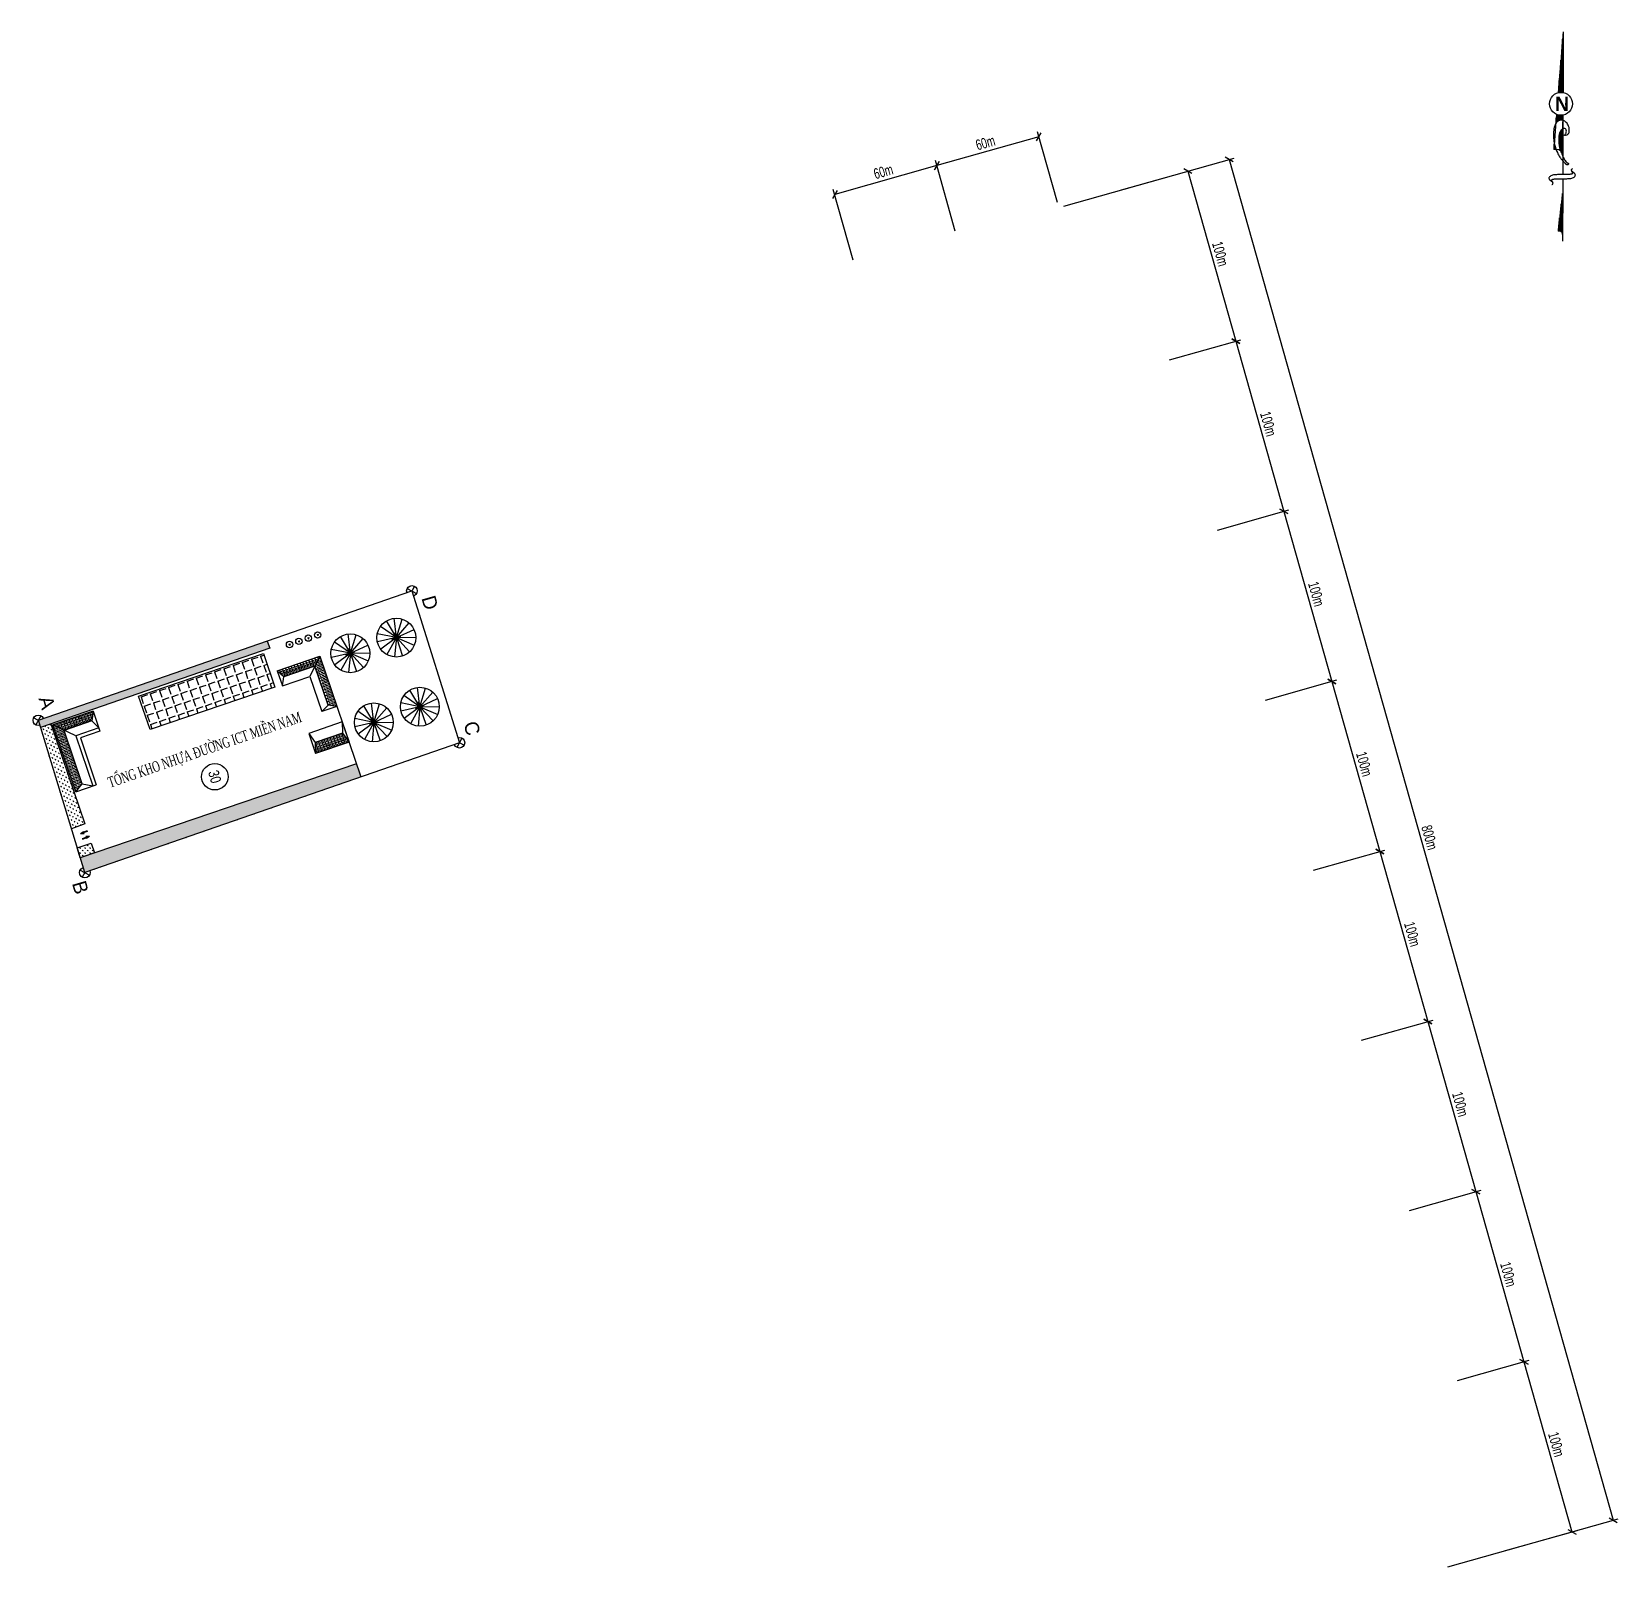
# Model space of a CAD drawing. Header units: metres. Extents: x 610688 to 866651, y 1173410 to 2290580.
# Drawn here: x 610688 to 611586, y 1173410 to 1174280 of the extents above; entities outside this region: 115.
import ezdxf
from ezdxf.enums import TextEntityAlignment as Align

# ---------------------------------------------------------------- set-up
doc = ezdxf.new("R2010")
doc.units = ezdxf.units.M
doc.header["$LTSCALE"] = 20
doc.header["$MEASUREMENT"] = 0
doc.set_wipeout_variables(frame=1)
doc.linetypes.add('ACAD_ISO04W100', pattern=[30, 24, -3, 0, -3])
for name, color, linetype in [('A-Door', 150, 'Continuous'), ('AROW', 1, 'Continuous'), ('DIM', 2, 'Continuous'), ('GHICHU', 7, 'Continuous'), ('HATCH', 8, 'Continuous'), ('ISO', 3, 'Continuous'), ('Ten diem', 1, 'Continuous'), ('Text', 4, 'Continuous'), ('Tram can', 5, 'Continuous'), ('WIPEOUT', 250, 'Continuous')]:
    doc.layers.add(name, color=color, linetype=linetype)
doc.layers.add('mv', color=185, linetype='Continuous', plot=False)
doc.layers.add('RANHGIOI_XA', color=9, linetype='ACAD_ISO04W100', lineweight=50)
doc.styles.add('02', font='')
doc.styles.add('1', font='vntimeh.shx', dxfattribs={"width": 0.75})
doc.styles.add('Romans', font='vn_vni.shx', dxfattribs={"width": 0.7})
doc.styles.add('Ten diem', font='VHAVAN.TTF')
doc.styles.get('02').set_extended_font_data('VNI-Vari', bold=True)
doc.linetypes.add('TAL_N_T', pattern='A,0.5,[130,ltypeshp.shx,S=0.25,R=0,X=0,Y=0.25],1,[130,ltypeshp.shx,S=0.5,R=0,X=0,Y=0.5],0.5', length=2)
doc.dimstyles.new('D4000', dxfattribs={"dimscale": 3, "dimtxt": 2, "dimasz": 1.25, "dimexe": 1, "dimexo": 1, "dimgap": 0.65, "dimtad": 1, "dimdec": 1, "dimzin": 12, "dimdsep": 46, "dimtxsty": 'Romans', "dimblk": 'OBLIQUE', "dimcen": 0.09, "dimclrt": 4, "dimazin": 0, "dimtfac": 1, "dimtdec": 1, "dimtmove": 2, "dimatfit": 3, "dimldrblk": 'OBLIQUE', "dimfxl": 1, "dimtfill": 1, "dimtolj": 1, "dimtzin": 12, "dimarcsym": 0})
pattern_1 = [(90, (863595.3764812944, 2290599.169157278), (-1.414213561999999, 1.414213562000001), [0.375, -2.453427126]), (44.99999999999995, (863595.3764812944, 2290599.169157278), (-1.414213562373094, 1.414213562373097), [0.375, -1.625]), (134.9999999999999, (863595.3764812944, 2290599.169157278), (-1.414213562373097, -1.414213562373094), [0.375, -1.625])]
pattern_2 = [(91.79484639824362, (-15.26241434272379, -15.16992476559244), (-1.749141417863054, -0.0548114980276006), []), (91.79484639824362, (-14.41524938505609, -14.2679483089596), (-1.749141417863054, -0.0548114980276006), [0.8749999999999998, -0.4374999999999999])]
pattern_3 = [(0, (132775.3202760212, 6243.257036458643), (0, 5.5), [4, -1.5]), (90, (132775.3202760212, 6243.257036458643), (-5.5, 3.367778697655222e-16), [4, -1.5])]
pattern_4 = [(0, (0, 0), (0, 5.5), [4, -1.5]), (90, (0, 0), (-5.5, 3.367778697655222e-16), [4, -1.5])]

msp = doc.modelspace()

# ---------------------------------------------------------------- blocks, each defined once
blk = doc.blocks.new('_Oblique')
at = {"color": 0, "linetype": 'ByBlock', "lineweight": -2}
blk.add_line((-0.5, -0.5), (0.5, 0.5), dxfattribs=at)
blk = doc.blocks.new('*D4')
at = {"layer": 'Defpoints', "color": 0, "ltscale": 100, "transparency": 16777216}
for p in [(611269.6538715499, 1174180.280244184), (611583.3290710107, 1173437.560381282), (611486.9694366809, 1173410.362102333)]:
    blk.add_point(p, dxfattribs=at)
at = {"layer": 'DIM', "color": 0, "lineweight": -2, "ltscale": 100, "transparency": 16777216}
for p, q in [((611272.5410645818, 1174181.095177553), (611368.9006989116, 1174208.293456502)), ((611366.0135058797, 1174207.478523133), (611583.3290710107, 1173437.560381282)), ((611489.856629713, 1173411.177035702), (611586.2162640425, 1173438.375314651))]:
    blk.add_line(p, q, dxfattribs=at)
at = {"layer": 'DIM', "color": 0, "lineweight": -2, "ltscale": 100, "transparency": 16777216, "xscale": 3.75, "yscale": 3.75, "zscale": 3.75}
for p, rotation in [((611366.0135058797, 1174207.478523133), 105.7621450466252), ((611583.3290710107, 1173437.560381282), 285.7621450466252)]:
    blk.add_blockref('_Oblique', p, dxfattribs=dict(at, rotation=rotation))
at = {"layer": 'DIM', "color": 4, "ltscale": 100, "transparency": 16777216, "insert": (611479.4351569476, 1173823.864092267), "char_height": 6, "attachment_point": 5, "rotation": 285.76214504662516, "style": 'Romans', "bg_fill": 3, "box_fill_scale": 1.25, "bg_fill_color": 256, "bg_fill_true_color": 13158600, "bg_fill_transparency": 0}
blk.add_mtext('\\A1;800m', dxfattribs=at)
blk = doc.blocks.new('n1')
at = {"color": 4}
for p, q in [((4.365574568510056e-11, -4.982671159508754), (4.365574568510056e-11, 8.207280188798904e-09)), ((-0.1511358962015947, -5.000104817052488), (-0.1511358962015947, -1.94317579951894)), ((-0.1007572640810395, -4.994106181271491), (-0.1007572640810395, -1.295450530320522)), ((-0.05037863209145144, -4.98838867044833), (-0.05037863209145144, -0.6477252609765856)), ((-0.3022717923595337, -5.034450971332262), (-0.3022717923595337, -3.886351607114193)), ((-0.2518931602389785, -5.023002253190498), (-0.2518931602389785, -3.238626338032191)), ((-0.2015145281620789, -5.011553535048733), (-0.2015145281620789, -2.590901068702806)), ((-0.4534076879644999, -7.230522910773288), (-0.4534076879644999, -5.750519589681062)), ((-0.4030290559749119, -7.223375298039173), (-0.4030290559894638, -5.08999882095668)), ((-0.4030290558730485, -7.223375298039173), (-0.4030290558730485, -5.089998820752953)), ((-0.3526504239271162, -7.218069556824048), (-0.3526504239271162, -4.671176093921531)), ((-0.3526504239271162, -7.218069556824048), (-0.3526504239271162, -4.671176093921531)), ((-0.3022717918065609, -7.214584868474049), (-0.3022717918065609, -4.676156246758183)), ((-0.3022717917774571, -7.214584868474049), (-0.3022717918065609, -4.676156246758183)), ((-0.2518931597296614, -7.212907730558072), (-0.2518931597296614, -4.681136399463867)), ((-0.2015145276818657, -7.213031692124787), (-0.2015145276818657, -4.686116552053136)), ((-0.1511358956195181, -7.214957228905405), (-0.1511358956195181, -4.69109670475882)), ((-0.1007572636590339, -7.218691752583254), (-0.1007572636590339, -4.696076857551816)), ((-0.05037863152392674, -7.224249754261109), (-0.05037863152392674, -4.701057010141085)), ((5.093170329928398e-10, -7.231653089009342), (5.093170329928398e-10, -4.706037162875873)), ((-0.5541649519727798, -7.250466275567305), (-0.5541649519727798, -7.071561125863809)), ((-0.5037863198958803, -7.239540945927729), (-0.5037863198958803, -6.411040357721504)), ((-0.5037863199831918, -7.239540945927729), (-0.5037863199831918, -6.89390159312461)), ((-0.4534076879644999, -7.230522910773288), (-0.4534076879644999, -6.707980451115873)), ((-0.8564367441576906, -11.02761434235435), (-0.856436744259554, -11.01132956919901)), ((-0.8060581123136217, -10.9962725891528), (-0.8060581123136217, -10.37702612434805)), ((-0.8060581123136217, -10.95503502439533), (-0.8060581123136217, -10.86344281496713)), ((-0.7556794802512741, -10.89187141841103), (-0.7556794802512741, -9.931350805985858)), ((-0.7556794802512741, -10.89187141841103), (-0.7556794802512741, -10.86146032340184)), ((-0.7053008482907899, -10.83769139643118), (-0.7053008483053418, -9.950473593824427)), ((-0.6549222161556827, -10.79373531609599), (-0.6549222161556827, -9.967438599866)), ((-0.6045435840933351, -10.75773041248613), (-0.6045435840933351, -9.9823266070307)), ((-0.5541649520455394, -10.72821359983936), (-0.5541649520455394, -9.995205213243025)), ((-0.5037863199831918, -10.70424494570761), (-0.5037863199831918, -10.00613054291171)), ((-0.4534076879644999, -10.68519165083126), (-0.4534076879644999, -10.01514857803704)), ((-0.4030290558730485, -10.67061819547962), (-0.4030290558730485, -10.02229619077116)), ((-0.35265042395622, -10.65979027231515), (-0.35265042395622, -10.02760193198628)), ((-0.3022717916901456, -10.65194257693656), (-0.3022717916901456, -10.0310866204818)), ((-0.2518931597296614, -10.64699258940527), (-0.2518931597296614, -10.03276375825226)), ((-0.2015145276818657, -10.6448923778371), (-0.2015145276818657, -10.03263979678741)), ((-0.1511358957068296, -10.64562192598532), (-0.151135895648622, -10.03071425990493)), ((-0.1007572636590339, -10.64918816549471), (-0.1007572635571705, -10.02697973622708)), ((-0.05037863152392674, -10.65562530928582), (-0.05037863152392674, -10.02142173454922)), ((5.093170329928398e-10, -10.66499652393395), (5.093170329928398e-10, -10.01401839983009)), ((5.093170329928398e-10, -12.46485905170266), (5.093170329928398e-10, -10.83172294723045)), ((-1.057951272479841, -14.24875308731862), (-1.057951272479841, -13.60223064753518)), ((-1.007572640504804, -14.24646961147664), (-1.00757264062122, -13.67527561848692)), ((-0.4534076879644999, -13.60263209191908), (-0.4534076879644999, -12.51669422649138)), ((-0.4030290558730485, -13.90344476544124), (-0.4030290558730485, -12.31519193499116)), ((-0.3526504239271162, -14.10207732436538), (-0.3526504239271162, -12.1758946543996)), ((-0.3022717918065609, -14.26715721627988), (-0.3022717918065609, -12.06498703181569)), ((-0.2518931597296614, -14.40653903032944), (-0.2518931597296614, -11.97185870651447)), ((-0.2015145276818657, -14.44302335935936), (-0.2015145276818657, -11.89685036703304)), ((-0.1511358956195181, -12.2993042908347), (-0.1511358956195181, -11.83527629445598)), ((-0.1511358956195181, -14.48150703667488), (-0.1511358956195181, -12.31584611961443)), ((-0.1007572636590339, -12.35448921118223), (-0.1007572636590339, -11.78332477361255)), ((-0.1007572636590339, -14.52322440856369), (-0.1007572636590339, -12.39351182646351)), ((-0.05037863152392674, -12.40967413138424), (-0.05037863152392674, -11.74106454681896)), ((-0.05037863152392674, -14.57919265523378), (-0.05037863152392674, -12.47117753357452)), ((5.093170329928398e-10, -14.63516090186022), (5.093170329928398e-10, -12.54884324055456)), ((-1.108329904614948, -14.25103656301508), (-1.108329904614948, -14.2499559167336)), ((-0.9571940084570087, -14.24418613566377), (-0.9571940084570087, -13.84682975390751)), ((-0.9068153764383169, -14.24211576495145), (-0.9068153764383169, -14.00166077591712)), ((-0.8564367443614174, -14.24211576495145), (-0.856436744259554, -14.1454556366225)), ((-0.2015145276818657, -24.3576301222929), (-0.2015145276818657, -21.39072787010809)), ((-0.1511358956195181, -24.39035505526408), (-0.1511358956195181, -20.9589110238594)), ((-0.1007572636590339, -24.43493729684269), (-0.1007572636590339, -20.52709417785809)), ((-0.05037863152392674, -24.49802141201508), (-0.05037863152392674, -20.0952773316094)), ((5.093170329928398e-10, -24.60437395233021), (5.093170329928398e-10, -19.66346048559353)), ((-0.4030290558730485, -24.30382906501472), (-0.4030290558730485, -23.11799525462266)), ((-0.3526504239271162, -24.307590526485), (-0.3526504239271162, -22.68617840837396)), ((-0.3022717918065609, -24.31744342758611), (-0.3022717918065609, -22.2543615623872)), ((-0.2518931597296614, -24.33383817672438), (-0.2518931597296614, -21.82254471613851)), ((-0.5037863199831918, -24.31418990735256), (-0.5037863199831918, -23.98162894691632)), ((-0.4534076879644999, -24.30599817338225), (-0.4534076879644999, -23.54981210087135))]:
    blk.add_line(p, q, dxfattribs=at)
blk.add_line((-0.352650424305466, -5.045899689619546), (-0.352650424305466, -4.534076876312611))
for points in [[(-0.1142727422120515, -15.49705531093059), (-0.01217985636321828, -15.61014327166777), (0.07159070069610607, -15.70215025106154), (0.1393816362542566, -15.77578822309442), (0.1935356578178471, -15.83376916061388), (0.2363954728207318, -15.87880503739871), (0.2703037886676611, -15.91360782711126), (0.2976033128652489, -15.94088950373407), (0.3206367528327974, -15.96336203995452), (0.3413855079998029, -15.98330725899723), (0.3603857458365383, -16.00128638053138), (0.3778123259544373, -16.0174304729444), (0.393840107761207, -16.03187060511846), (0.4086439506936586, -16.04473784608126), (0.4223987143486738, -16.05616326390009), (0.4352792581921676, -16.06627792790823), (0.4474604417482624, -16.07521290652221), (0.4590952650178224, -16.08308834726631), (0.4702492900833022, -16.0899807116366), (0.4809662196639692, -16.09595553991676), (0.4912897562753642, -16.10107837228861), (0.5012636026949622, -16.10541474873025), (0.5109314615256153, -16.10903021010745), (0.5203370354720391, -16.11199029565614), (0.5295240271225339, -16.11436054618389), (0.5385507114115171, -16.11619193719525), (0.5475336529052584, -16.11747718551487), (0.5566039881523466, -16.11819444301364), (0.5658928539342014, -16.11832186214451), (0.575531386770308, -16.11783759498212), (0.5856507237185724, -16.11671979368839), (0.5963820012839278, -16.11494661036704), (0.6078563561168266, -16.11249619718001), (0.6201487685029861, -16.10934629426629), (0.6331095920613734, -16.10547299501195), (0.646533024017117, -16.10085197961598), (0.6602132615807932, -16.09545892949973), (0.6739445018320112, -16.08926952556067), (0.6875209419376915, -16.08225944853621), (0.7007367791084107, -16.07440437977493), (0.7133862105984008, -16.06567999972322), (0.7252792166400468, -16.05610898272425), (0.7362889108044328, -16.04590197357174), (0.7463041900191456, -16.03531661040324), (0.7552139509207336, -16.02461053121078), (0.7629070904076798, -16.01404137404461), (0.7692725051747402, -16.00386677711504), (0.7741990920767421, -15.99434437831223), (0.7775757477793377, -15.98573181549727)], [(0.3960690755629912, -15.74272799358005), (0.4705901696434012, -15.80458828940755), (0.5285031980602071, -15.85175752088253), (0.5742789424257353, -15.88708338893775), (0.6123881839012029, -15.91341359466605), (0.6473017039243132, -15.93359583914571), (0.6834902837726986, -15.95047782344045), (0.7254247045784723, -15.9669072485558), (0.7775757478812011, -15.98573181529355)]]:
    blk.add_lwpolyline(points, dxfattribs=at)
at = {"color": 2}
blk.add_circle((-0.2301729575992795, -8.622835744477925), 1.410095305833501, dxfattribs=at)
at = {"layer": 'GHICHU', "color": 4}
for p, q in [((0.01982476403645705, 0.2548898227396421), (-0.3931751503405394, -5.055109075561631)), ((0.01982476403645705, 0.2548898227396421), (0.01982476403645705, -4.980421233529341)), ((-0.3709470427857013, -4.669367391557898), (-0.5680662337836111, -7.253822630678769)), ((0.02980389492586255, -4.708983410906512), (0.02612711275287438, -7.236228718000348)), ((-0.5392741216346622, -6.930891211319249), (-0.5644830495148199, -7.252943217943539)), ((-0.845053795244894, -10.86497736681486), (-1.108656594049535, -14.25415620784042)), ((-0.7717821399273816, -9.924768256067182), (-0.8552166497247526, -11.01868891769846)), ((-0.7735645490029128, -9.924025334708858), (-0.7735881190310465, -9.924326449341606)), ((0.02089737629285082, -10.83090059696406), (0.01982476403645705, -11.56816370536399)), ((0.01982476403645705, -11.56816370536399), (0.01982476403645705, -12.48657516187814)), ((0.02209140469494741, -10.01018265954917), (0.02070462744450197, -10.96338738473423)), ((0.01982476403645705, -12.57940588619385), (0.01982476403645705, -12.89640811266145)), ((0.01982476403645705, -12.89640811266145), (0.01982476403645705, -14.65718526435376)), ((0.01982476403645705, -14.65718526435376), (0.01273623980523553, -17.16237349757284)), ((0.01273623980523553, -17.16237349757284), (0.01327740061969962, -17.3403417776135)), ((0.01982476403645705, -19.49353394129139), (-0.5444159149919869, -24.3298826180835)), ((0.01488984042953234, -17.87061521243595), (0.01982476403645705, -19.49353394129139)), ((0.01982476403645705, -19.49353394129139), (0.01982476403645705, -24.73291167449497)), ((0.01982476403645705, -24.73291167449497), (0.01982476403645705, -25.53896978714329))]:
    blk.add_line(p, q, dxfattribs=at)
for points in [[(-0.34628022495599, -12.23535988626827, 0.07773564461191365), (-0.1630899727024371, -12.38299015797384, 0.07962046479017205), (0.05160584933764767, -12.46484669247002, 0.09626634543291945), (0.3506256257969653, -12.46885593752086, 0.1007523055543451), (0.6162746564223198, -12.36294912110316, 0.2244856087247836), (0.7994084489473607, -12.06355123869434, 0.112549910436253), (0.720730578614166, -11.39327861896891, 0.100563411182013), (0.4294153675000416, -10.90889265008445, 0.1348784657926941), (0.06966678304888774, -10.68297336094838, 0.1327192389312522), (-0.3985398462973535, -10.66952599231445, 0.1552289698379022), (-0.7435591305984417, -10.87783637615212, 0.1016164701841539), (-0.9965253023256082, -11.32266239002638, 0.06727792944061284), (-1.134244108470739, -12.0786925249995, 0.03433224779008261), (-1.111044846722507, -13.09575486525137, 0.05035393318874815), (-0.9784594248485519, -13.77755538040947, 0.03254131175809068), (-0.6583126782352338, -14.63394010749471, 0.0449880705181671), (-0.3335872371535515, -15.21077773760771, 0.02554550711909123), (-0.1142727424012264, -15.4970553105959, 0.01711665613439265)], [(0.2786093905888265, -12.391476549863, 0.07691887357088457), (0.3789774156030035, -12.26379365596222, 0.08052719090239362), (0.4324856380553683, -12.11808890076645, 0.08869531487084481), (0.4358438255439978, -11.88347123430867, 0.1418974003172302), (0.3720047809620155, -11.74944678305474, 0.1529729446284253), (0.2505704401846742, -11.67652939884283, 0.1264464515901263), (0.08046947774710134, -11.67897681666363, 0.1201220440262389), (-0.08991825611155946, -11.77317894756561, 0.08048292140380703), (-0.2680554783728439, -11.99986843783699, 0.06736107083374968), (-0.4334709394024685, -12.42521620618936, 0.05989139144693952), (-0.4931997395615326, -12.9345405081549, 0.02819932706153163), (-0.4536868402356049, -13.60023767623352, 0.03909355527501895), (-0.360969344372279, -14.07260869332822, 0.01683125709483881), (-0.2632660417148145, -14.38227754710533, 0.008651290696288394), (-0.0427857474423945, -14.9741561471601, 0.03624982739002113), (0.1000739601295209, -15.27267120622855, 0.02157796100532306), (0.3960690755629912, -15.74272799358005)], [(-0.05898235780477989, -17.33802401396679, 0.004820902942698863), (-0.2896057375619421, -17.33892947662389, 0.008850018209137658), (-0.4151805374276591, -17.34285715893202, 0.00577216679718554), (-0.8829888957989169, -17.37119941362471, 0.010588178249081), (-1.137393652606988, -17.39498678065138, 0.07120629506429449), (-1.347179772812524, -17.45002667715016, 0.06497521474366293), (-1.55226075531391, -17.56977970043954, 0.1036148210822745), (-1.663026326932595, -17.69969102782488, 0.1571158253423481), (-1.684340745225199, -17.8118248796527, 0.08444835202293272), (-1.64803026325535, -17.9324720082368, 0.1190217832912245), (-1.590192422969267, -18.00145151553443), (-1.357912726758514, -18.171688750459), (-1.227623307640897, -18.26814190736332)], [(1.215571828608518, -16.62957842698961, 0.155221701694997), (1.092109507648274, -16.6992349945358, 0.2307447259483069), (1.06354062857281, -16.79305559949717, 0.03978835599332619), (1.083630370019819, -16.87604720931267, 0.0407892987778036), (1.115959050002857, -16.95281781973608, 0.05364951427960628), (1.154601408008602, -17.01086985009897, -0.06754276798233744), (1.19324376595614, -17.06892188040365, -0.1598881300178173), (1.208209415446618, -17.1788358521444, -0.2043888281696699), (1.159534904334578, -17.25232624210184, -0.0673978152072048), (1.086631164027494, -17.2873621671024, -0.05221479824346338), (0.984683700138703, -17.30899161256093, -0.01357735742364321), (0.8039119959430536, -17.32304312389169, -0.005027158997850166), (0.3146875720121898, -17.3428025936737, -0.01077560269151311), (0.1860836265259422, -17.34392955718795, -0.005652842618249419), (-0.05898235780477989, -17.33802401396679)], [(-0.05898235780477989, -17.87042113039934, 0.004820902942698863), (0.1716410217923112, -17.86951566774223, 0.008850018209137658), (0.2972158216725802, -17.86558798544866, 0.00577216679718554), (0.7650241801457014, -17.83724573075597, 0.010588178249081), (1.019428936851909, -17.81345836383116, 0.07120629506429449), (1.229215057057445, -17.75841846717231, 0.06497521474366293), (1.434296039558831, -17.63866544394114, 0.1036148210822745), (1.545061611162964, -17.50875411655579, 0.1571158253423481), (1.566376029470121, -17.39662026466976, 0.08444835202293272), (1.530065547485719, -17.27597313614388, 0.1190217832912245), (1.47222770722874, -17.2069936288317), (1.239948010828812, -17.03675639380526), (1.109658591885818, -16.94030323700281)], [(-1.333536544480012, -18.57886671733286, 0.155221701694997), (-1.210074223417905, -18.50921014994674, 0.2307447259483069), (-1.181505344327888, -18.41538954486896, 0.03978835599332619), (-1.201595085774898, -18.33239793505345, 0.0407892987778036), (-1.233923765772488, -18.25562732463004, 0.05364951427960628), (-1.272566123661818, -18.1975752942235, -0.06754276798233744), (-1.311208481725771, -18.13952326397703, -0.1598881300178173), (-1.326174131085281, -18.02960929222172, -0.2043888281696699), (-1.277499620089657, -17.95611890226428, -0.0673978152072048), (-1.204595879898989, -17.92108297716186, -0.05221479824346338), (-1.102648415908334, -17.89945353176154, -0.01357735742364321), (-0.9218767116981326, -17.88540202022705, -0.005027158997850166), (-0.4326522877818206, -17.86564255069243, -0.01077560269151311), (-0.3040483422955731, -17.86451558717818, -0.005652842618249419), (-0.05898235780477989, -17.87042113039934)]]:
    blk.add_lwpolyline(points, format="xyb", dxfattribs=at)
for centre, radius, start, end in [((-0.8951400690275477, -15.42873396590585), 1.196849215419663, 40.13942964585654, 100.2647209317623), ((-0.4097706243919674, -24.73337179917144), 0.4295956347828715, 0.06136751319096179, 108.1896632953276)]:
    blk.add_arc(centre, radius, start, end, dxfattribs=at)
at = {"layer": 'RANHGIOI_XA', "color": 2, "linetype": 'TAL_N_T', "insert": (-0.9584234031499363, -7.740034093003487), "char_height": 1.764705882352941, "width": 0.3988698935209882, "attachment_point": 1, "style": '02'}
blk.add_mtext('N', dxfattribs=at)
blk = doc.blocks.new('YQ1111141253')
at = {"layer": 'Ten diem', "color": 3}
for p, q in [((-0.5380894554936079, -0.5224554883121185), (0.5380894564214483, 0.5224554885415682)), ((-0.5224554880520792, 0.5380894562151355), (0.5224554889338234, -0.5380894555715462))]:
    blk.add_line(p, q, dxfattribs=at)
at = {"layer": 'Ten diem', "color": 3, "lineweight": 25}
blk.add_circle((3.492459654808044e-10, 2.328306436538696e-10), 0.75, dxfattribs=at)
at = {"layer": 'Ten diem', "color": 3, "style": 'Ten diem'}
blk.add_attdef('CH01', (3.182041876134463, -0.760990276816301), '', height=2.000000000000001, rotation=359.1554384565925, dxfattribs=at)
blk = doc.blocks.new('*D8')
at = {"layer": 'Defpoints', "color": 0, "transparency": 16777216}
for p in [(611200.60131993, 1174204.030263143), (611269.6497689465, 1174180.294779122), (611211.9076541589, 1174163.989928967)]:
    blk.add_point(p, dxfattribs=at)
at = {"layer": 'DIM', "color": 0, "lineweight": -2, "transparency": 16777216}
for p, q in [((611258.3434347179, 1174220.335113298), (611200.6013199302, 1174204.030263143)), ((611268.8345264343, 1174183.181884878), (611257.5281922055, 1174223.222219053)), ((611211.0924116466, 1174166.877034723), (611199.7860774178, 1174206.917368899))]:
    blk.add_line(p, q, dxfattribs=at)
at = {"layer": 'DIM', "color": 0, "lineweight": -2, "transparency": 16777216, "xscale": 3.75, "yscale": 3.75, "zscale": 3.75}
for p, rotation in [((611258.3434347179, 1174220.335113298), 15.76828002473758), ((611200.6013199302, 1174204.030263143), 195.7682800247375)]:
    blk.add_blockref('_Oblique', p, dxfattribs=dict(at, rotation=rotation))
at = {"layer": 'DIM', "color": 4, "transparency": 16777216, "insert": (611228.1272271785, 1174216.946412717), "char_height": 6, "attachment_point": 5, "rotation": 15.76828002473754, "style": 'Romans', "bg_fill": 3, "box_fill_scale": 1.25, "bg_fill_color": 256, "bg_fill_true_color": 13158600, "bg_fill_transparency": 0}
blk.add_mtext('\\A1;60m', dxfattribs=at)
blk = doc.blocks.new('*D9')
at = {"layer": 'Defpoints', "color": 0, "transparency": 16777216}
for p in [(611142.8532274954, 1174187.723725048), (611211.9076541585, 1174163.989928967), (611154.1595617215, 1174147.683390882)]:
    blk.add_point(p, dxfattribs=at)
at = {"layer": 'DIM', "color": 0, "lineweight": -2, "transparency": 16777216}
for p, q in [((611211.0924116463, 1174166.877034723), (611199.7860774202, 1174206.917368889)), ((611200.6013199326, 1174204.030263133), (611142.8532274954, 1174187.723725048)), ((611153.3443192091, 1174150.570496638), (611142.0379849831, 1174190.610830804))]:
    blk.add_line(p, q, dxfattribs=at)
at = {"layer": 'DIM', "color": 0, "lineweight": -2, "transparency": 16777216, "xscale": 3.75, "yscale": 3.75, "zscale": 3.75}
for p, rotation in [((611200.6013199326, 1174204.030263133), 15.76828002464821), ((611142.8532274954, 1174187.723725048), 195.7682800246482)]:
    blk.add_blockref('_Oblique', p, dxfattribs=dict(at, rotation=rotation))
at = {"layer": 'DIM', "color": 4, "transparency": 16777216, "insert": (611170.3821235684, 1174200.640718588), "char_height": 6, "attachment_point": 5, "rotation": 15.76828002464818, "style": 'Romans', "bg_fill": 3, "box_fill_scale": 1.25, "bg_fill_color": 256, "bg_fill_true_color": 13158600, "bg_fill_transparency": 0}
blk.add_mtext('\\A1;60m', dxfattribs=at)
blk = doc.blocks.new('*U10')
at = {"ltscale": 2}
blk.add_line((-5.500000000349246, 0), (5.500000000349246, 0), dxfattribs=at)
blk = doc.blocks.new('*U11')
at = {"layer": 'A-Door', "color": 0, "linetype": 'ByBlock', "lineweight": -2, "transparency": 16777216}
for p, rotation in [((866363.418951706, 2290490.420577257), 143.9999999999999), ((866365.1185451752, 2290491.95089809), 119.9999999999999), ((866367.2936386274, 2290492.657628794), 95.99999999999989), ((866369.5681386446, 2290492.41856921), 71.99999999999994), ((866371.5487635107, 2290491.27505491), 47.99999999999997), ((866362.488733371, 2290488.331272669), 167.9999999999999), ((866362.488733371, 2290486.04424407), 191.9999999999999), ((866363.418951706, 2290483.954939481), 215.9999999999998), ((866365.1185451753, 2290482.424618648), 239.9999999999998), ((866367.2936386274, 2290481.717887945), 263.9999999999998), ((866372.8930451928, 2290489.424809907), 23.99999999999997), ((866369.5681386446, 2290481.956947529), 287.9999999999997), ((866371.5487635107, 2290483.100461829), 311.9999999999997), ((866372.8930451928, 2290484.950706832), 335.9999999999996)]:
    blk.add_blockref('*U10', p, dxfattribs=dict(at, rotation=rotation))
blk.add_blockref('*U10', (866373.3685451758, 2290487.187758369), dxfattribs=at)
blk = doc.blocks.new('*U12')
at = {"ltscale": 2}
blk.add_line((-5.500000000349246, 0), (5.500000000349246, 0), dxfattribs=at)
blk = doc.blocks.new('*U13')
at = {"layer": 'A-Door', "color": 0, "linetype": 'ByBlock', "lineweight": -2, "transparency": 16777216}
for p, rotation in [((866363.418951706, 2290490.420577257), 143.9999999999999), ((866365.1185451752, 2290491.95089809), 119.9999999999999), ((866367.2936386274, 2290492.657628794), 95.99999999999989), ((866369.5681386446, 2290492.41856921), 71.99999999999994), ((866371.5487635107, 2290491.27505491), 47.99999999999997), ((866362.488733371, 2290488.331272669), 167.9999999999999), ((866362.488733371, 2290486.04424407), 191.9999999999999), ((866363.418951706, 2290483.954939481), 215.9999999999998), ((866365.1185451753, 2290482.424618648), 239.9999999999998), ((866367.2936386274, 2290481.717887945), 263.9999999999998), ((866372.8930451928, 2290489.424809907), 23.99999999999997), ((866369.5681386446, 2290481.956947529), 287.9999999999997), ((866371.5487635107, 2290483.100461829), 311.9999999999997), ((866372.8930451928, 2290484.950706832), 335.9999999999996)]:
    blk.add_blockref('*U12', p, dxfattribs=dict(at, rotation=rotation))
blk.add_blockref('*U12', (866373.3685451758, 2290487.187758369), dxfattribs=at)
blk = doc.blocks.new('*U14')
at = {"ltscale": 2}
blk.add_line((-5.500000000349246, 0), (5.500000000349246, 0), dxfattribs=at)
blk = doc.blocks.new('*U15')
at = {"layer": 'A-Door', "color": 0, "linetype": 'ByBlock', "lineweight": -2, "transparency": 16777216}
for p, rotation in [((866363.418951706, 2290490.420577257), 143.9999999999999), ((866365.1185451752, 2290491.95089809), 119.9999999999999), ((866367.2936386274, 2290492.657628794), 95.99999999999989), ((866369.5681386446, 2290492.41856921), 71.99999999999994), ((866371.5487635107, 2290491.27505491), 47.99999999999997), ((866362.488733371, 2290488.331272669), 167.9999999999999), ((866362.488733371, 2290486.04424407), 191.9999999999999), ((866363.418951706, 2290483.954939481), 215.9999999999998), ((866365.1185451753, 2290482.424618648), 239.9999999999998), ((866367.2936386274, 2290481.717887945), 263.9999999999998), ((866372.8930451928, 2290489.424809907), 23.99999999999997), ((866369.5681386446, 2290481.956947529), 287.9999999999997), ((866371.5487635107, 2290483.100461829), 311.9999999999997), ((866372.8930451928, 2290484.950706832), 335.9999999999996)]:
    blk.add_blockref('*U14', p, dxfattribs=dict(at, rotation=rotation))
blk.add_blockref('*U14', (866373.3685451758, 2290487.187758369), dxfattribs=at)
blk = doc.blocks.new('*U16')
at = {"ltscale": 2}
blk.add_line((-5.500000000349246, 0), (5.500000000349246, 0), dxfattribs=at)
blk = doc.blocks.new('*U17')
at = {"layer": 'A-Door', "color": 0, "linetype": 'ByBlock', "lineweight": -2, "transparency": 16777216}
for p, rotation in [((866363.418951706, 2290490.420577257), 143.9999999999999), ((866365.1185451752, 2290491.95089809), 119.9999999999999), ((866367.2936386274, 2290492.657628794), 95.99999999999989), ((866369.5681386446, 2290492.41856921), 71.99999999999994), ((866371.5487635107, 2290491.27505491), 47.99999999999997), ((866362.488733371, 2290488.331272669), 167.9999999999999), ((866362.488733371, 2290486.04424407), 191.9999999999999), ((866363.418951706, 2290483.954939481), 215.9999999999998), ((866365.1185451753, 2290482.424618648), 239.9999999999998), ((866367.2936386274, 2290481.717887945), 263.9999999999998), ((866372.8930451928, 2290489.424809907), 23.99999999999997), ((866369.5681386446, 2290481.956947529), 287.9999999999997), ((866371.5487635107, 2290483.100461829), 311.9999999999997), ((866372.8930451928, 2290484.950706832), 335.9999999999996)]:
    blk.add_blockref('*U16', p, dxfattribs=dict(at, rotation=rotation))
blk.add_blockref('*U16', (866373.3685451758, 2290487.187758369), dxfattribs=at)
blk = doc.blocks.new('AROW')
at = {"layer": 'AROW'}
for p, q in [((966915.3644876839, 798659.0461590309), (966914.1255559884, 798655.1604645569)), ((966914.1255559884, 798655.1604645569), (966915.3644876839, 798655.1604645569)), ((966915.0444876838, 798650.7834768356), (966915.0444876839, 798655.160464557)), ((966915.3644876839, 798659.0461590309), (966916.6034193793, 798655.1604645569)), ((966916.6034193793, 798655.1604645569), (966915.3644876839, 798655.1604645569)), ((966915.6844876839, 798650.7834768356), (966915.6844876838, 798655.1604645569))]:
    blk.add_line(p, q, dxfattribs=at)
for points in [[(966915.3644876839, 798659.0461590309), (966916.6034193794, 798655.1604645569), (966914.1255559884, 798655.1604645569)], [(966915.6844876839, 798650.7834768356), (966915.0444876839, 798650.7834768355), (966915.6844876838, 798655.1604645569), (966915.044487684, 798655.1604645569)]]:
    blk.add_solid(points, dxfattribs=at)
blk = doc.blocks.new('YQ1118103896')
blk.add_wipeout([(49.09154610696718, -112.0469568787375), (-40.995158619713024, -112.03406630503002), (-49.24694762623403, 111.53851069672976), (40.75196924048945, 112.10839472035889)]).dxf.layer = 'WIPEOUT'
at = {"layer": 'DIM', "ltscale": 100}
h = blk.add_hatch(dxfattribs=at)
h.set_pattern_fill('ANSI33', color=14, scale=6.999999999999999, angle=46.79484639824364, style=0)
h.set_pattern_definition(pattern_2)
h.paths.add_polyline_path([(-29.13294327177573, 50.88266262970865), (-24.49420720140915, 46.52581426408142), (-1.294070979929529, 47.25281907210592), (0.8523381781997159, 51.82228830968961)])
h = blk.add_hatch(dxfattribs=at)
h.set_pattern_fill('ANSI33', color=14, scale=6.999999999999999, angle=136.7948463982436, style=0)
h.set_pattern_definition([(181.7948463982435, (-794180.0469313035, -2316401.893736176), (0.05481149802760055, -1.749141417863053), []), (181.7948463982435, (-794180.9489077592, -2316401.046571217), (0.05481149802760055, -1.749141417863053), [0.8749999999999999, -0.4374999999999999])])
h.paths.add_polyline_path([(-24.49420720140915, 46.52581426408142), (-29.13294327107724, 50.88266262970865), (-28.33739352808334, 25.49512433563359), (-23.91164145001676, 27.93500903504901)])
h = blk.add_hatch(dxfattribs=at)
h.set_pattern_fill('ANSI33', color=14, scale=6.999999999999999, angle=136.7948463982436, style=0)
h.set_pattern_definition([(181.7948463982435, (-12.10679805546533, -15.0710396473296), (0.05481149802760055, -1.749141417863053), []), (181.7948463982435, (-13.00877451174892, -14.22387468884699), (0.05481149802760055, -1.749141417863053), [0.8749999999999999, -0.4374999999999999])])
h.paths.add_polyline_path([(22.13543665187899, 52.4892203817144), (16.19567595084663, 50.47288166312501), (16.70750189328101, 34.13952119532041), (22.76185377209913, 32.49903274863027)])
h = blk.add_hatch(dxfattribs=at)
h.set_pattern_fill('ANSI33', color=14, scale=6.999999999999999, angle=136.7948463982436, style=0)
h.set_pattern_definition([(181.7948463982435, (-15.26241434272379, -15.16992476559244), (0.05481149802760055, -1.749141417863053), []), (181.7948463982435, (-16.16439079924021, -14.32275980710983), (0.05481149802760055, -1.749141417863053), [0.8749999999999999, -0.4374999999999999])])
h.paths.add_polyline_path([(-36.8740492236102, -80.89623225014657), (-36.12239511532243, -104.8829755457118), (-31.28587179235183, -99.58779573300853), (-31.80250116914976, -83.10114836436696)])
h = blk.add_hatch(dxfattribs=at)
h.set_pattern_fill('ANSI33', color=14, scale=6.999999999999999, angle=46.79484639824364, style=0)
h.set_pattern_definition(pattern_2)
h.paths.add_polyline_path([(0.5747792889596894, -98.73057014704682), (-31.28145248675719, -99.72882435726933), (-31.28587179235183, -99.58779573382344), (-36.12239511532243, -104.8829755457118), (3.858167237485759, -103.6301354425959)])
at = {"layer": 'HATCH', "ltscale": 100}
h = blk.add_hatch(dxfattribs=at)
h.set_pattern_fill('GRASS', color=74, scale=2, angle=73.00474873049598, style=0)
h.set_pattern_definition(pattern_1)
h.paths.add_polyline_path([(42.94580619770568, 53.141338911606), (35.13121446559671, 52.89645906630903), (40.29987988702487, -112.0456988725346), (49.09154610673431, -112.0469568786211)])
h = blk.add_hatch(dxfattribs=at)
h.set_pattern_fill('GRASS', color=74, scale=2, angle=73.00474873049598, style=0)
h.set_pattern_definition(pattern_1)
h.paths.add_polyline_path([(-41.78788761247415, 25.07363655767404), (-46.05070510588121, 24.94005592749454), (-41.43976661306806, -99.98793245991692), (-41.37173045368399, -100.0166646151338), (-40.9949634373188, -112.034056027187), (-36.73568922490813, -111.8097728630528)])
h = blk.add_hatch(dxfattribs=at)
h.set_pattern_fill('ANGLE', color=256, scale=20, angle=1.794846398243643, style=0)
h.set_pattern_definition([(1.794846398243632, (-15.17723904759623, -17.88803397421725), (-0.1722647080867457, 5.497301598998169), [4, -1.5]), (91.79484639824362, (-15.17723904759623, -17.88803397421725), (-5.497301598998169, -0.1722647080867454), [4, -1.5])])
h.paths.add_polyline_path([(-19.86949932936113, 21.46783368615434), (-39.85968696221244, 20.84141656570137), (-37.52161856950261, -53.77088943566196), (-17.53143093723338, -53.14447231520899)])
h = blk.add_hatch(dxfattribs=at)
h.set_pattern_fill('GRASS', color=74, scale=2, angle=73.00474873049598, style=0)
h.set_pattern_definition(pattern_1)
h.paths.add_polyline_path([(22.73503728338983, -104.0340529021341), (-36.95486388076097, -105.8714917814359), (-36.7273882906884, -112.034676983254), (23.15867410448845, -112.0432461244054)])
h = blk.add_hatch(dxfattribs=at)
h.set_pattern_fill('GRASS', color=74, scale=2, angle=73.00474873049598, style=0)
h.set_pattern_definition([(163.004748730496, (-993049.156707297, 570698.7665558076), (-1.765817358658187, -0.9390894812268311), [0.375, -2.453427126]), (118.004748730496, (-993049.156707297, 570698.7665558076), (-1.765817359124042, -0.9390894814745798), [0.375, -1.625]), (208.004748730496, (-993049.156707297, 570698.7665558076), (0.9390894814745798, -1.765817359124042), [0.375, -1.625])])
h.paths.add_polyline_path([(40.29987988690846, -112.0456988735823), (34.38223635067698, -112.0361239898484), (34.22551515127998, -103.7252512201667), (40.03184034873266, -103.4920363007113)])
at = {"ltscale": 2}
for p, q in [((14.83593139913864, 93.8649727103766), (14.66709373414051, 99.25291070551611)), ((-29.60209302825388, 95.3945615729317), (-23.5039221602492, 95.58565525885206)), ((-26.46505915164016, 92.6835026940098), (-26.63389681640547, 98.0714406890329)), ((11.69889752264135, 96.57603158941492), (17.79706839087885, 96.76712527545169)), ((-28.73709406703711, 67.79076375789009), (-22.63892319914885, 67.9818574434612)), ((-25.60006018995773, 65.07970487885177), (-25.76889785507228, 70.46764287364203)), ((-41.53631324332673, 53.20250313263386), (-40.48757750238292, 53.23536655749194)), ((-41.36091644968837, 47.60525059560314), (-40.31218070886098, 47.63811402022839)), ((-41.02837708522566, 53.74330271570943), (-40.99551366060041, 52.69456697464921)), ((-40.85298029182013, 48.14605017821305), (-40.82011686719488, 47.09731443738565)), ((-29.13294327084441, 50.88266262924299), (42.94580619758926, 53.14133891137317)), ((-28.33739352808334, 25.49512433563359), (-29.13294327084441, 50.88266262924299)), ((-29.13294327084441, 50.88266262924299), (-19.8554711319739, 42.16896589868702)), ((-1.294070979929529, 47.25281907210592), (-24.49420720164198, 46.52581426408142)), ((-24.49420720164198, 46.52581426408142), (-23.91164145024959, 27.93500903528184)), ((0.8523381779668853, 51.82228830968961), (-1.294070979929529, 47.25281907210592)), ((-1.294070979929529, 47.25281907210592), (1.13422588200774, 42.82670387532562)), ((0.8523381779668853, 51.82228830968961), (1.13422588200774, 42.82670387532562)), ((10.14132407202851, 52.11337010958232), (22.13543665187899, 52.4892203817144)), ((10.14132407202851, 52.11337010958232), (10.7677411925979, 32.12318247673102)), ((10.14132407202851, 52.11337010958232), (16.19567595084663, 50.47288166312501)), ((16.19567595084663, 50.47288166312501), (22.13543665187899, 52.4892203817144)), ((16.19567595084663, 50.47288166312501), (16.70750189351384, 34.13952119578607)), ((22.13543665187899, 52.4892203817144), (22.76185377233196, 32.49903274909593)), ((35.13121446536388, 52.8964590660762), (40.29987988690846, -112.0456988727674)), ((-41.18551965605002, 42.00799805810675), (-40.13678391510621, 42.04086148296483)), ((-41.01012286229525, 36.41074552107602), (-39.96138712158427, 36.44360894570127)), ((-40.67758349771611, 42.54879764094949), (-40.64472007344011, 41.50006190012209)), ((-40.50218670431059, 36.95154510368593), (-40.46932327968534, 35.90280936285853)), ((-19.8554711319739, 42.16896589868702), (1.134225882124156, 42.82670387462713)), ((-19.3418090933701, 25.77701203990728), (-19.8554711319739, 42.16896589868702)), ((-23.91164145036601, 27.93500903481618), (-28.33739352808334, 25.49512433563359)), ((-19.3418090933701, 25.77701203990728), (-23.91164145036601, 27.93500903481618)), ((10.7677411925979, 32.12318247673102), (16.70750189328101, 34.13952119532041)), ((10.7677411925979, 32.12318247673102), (22.76185377233196, 32.49903274909593)), ((16.70750189328101, 34.13952119532041), (22.76185377233196, 32.49903274909593)), ((-46.05070510553196, 24.94005592749454), (-41.78788761259057, 25.07363655802328)), ((-41.78788761259057, 25.07363655802328), (-36.7273882899899, -112.0346769834869)), ((-39.85968696244527, 20.84141656581778), (-19.86949932947755, 21.46783368592151)), ((-37.52161856973544, -53.77088943566196), (-39.85968696244527, 20.84141656581778)), ((-28.33739352808334, 25.49512433563359), (-19.3418090933701, 25.77701203990728)), ((-19.86949932947755, 21.46783368592151), (-17.53143093723338, -53.14447231544182)), ((-17.53143093723338, -53.14447231544182), (-37.52161856973544, -53.77088943566196)), ((-36.87404922372662, -80.8962322496809), (-24.87993664387614, -80.52038197754882)), ((-31.80250116914976, -83.10114836436696), (-26.87895540718455, -80.58302368968725)), ((-26.87895540718455, -80.58302368968725), (-26.44934846961405, -94.29261592123657)), ((-24.87993664387614, -80.52038197754882), (-24.51297141856048, -92.23095544578973)), ((-36.87404922372662, -80.8962322496809), (-36.12239511532243, -104.8829755457118)), ((-36.87404922372662, -80.8962322496809), (-31.80250116914976, -83.10114836436696)), ((-31.80250116914976, -83.10114836436696), (-31.28145248675719, -99.72882435726933)), ((-26.44934846961405, -94.29261592123657), (-36.12239511532243, -104.8829755457118)), ((0.5747792886104435, -98.73057014727965), (-31.28145248675719, -99.72882435726933)), ((-26.44934846961405, -94.29261592123657), (3.536120066884905, -93.35298437823076)), ((-24.51297141856048, -92.23095544578973), (3.473478354746476, -91.35396561480593)), ((0.5747792889596894, -98.73057014704682), (3.536120066884905, -93.35298437823076)), ((3.858167237485759, -103.6301354425959), (0.5747792889596894, -98.73057014704682)), ((3.858167237485759, -103.6301354425959), (3.473478354746476, -91.35396561480593)), ((-36.95486388029531, -105.8714917816687), (22.73503728304058, -104.0340529022506)), ((3.858167237485759, -103.6301354425959), (-36.12239511532243, -104.8829755457118)), ((22.73503728304058, -104.0340529022506), (23.15867410472129, -112.0432461246382))]:
    blk.add_line(p, q, dxfattribs=at)
at = {"color": 8, "ltscale": 2}
for p, q in [((12.56036687316373, 69.08487049816176), (18.65853774140123, 69.2759641839657)), ((15.6974007502431, 66.37381161935627), (15.52856308536138, 71.76174961403012))]:
    blk.add_line(p, q, dxfattribs=at)
at = {"ltscale": 2}
for centre, radius in [((-26.54947798431385, 95.37747169227805), 11), ((14.74798295635264, 96.67157843220048), 11), ((-25.68800863309298, 67.88631060067564), 11), ((15.6094523074571, 69.18041734129656), 11), ((-41.01194537302945, 53.21893484494649), 1.799999999813735), ((-40.83654857950751, 47.62168230779935), 1.799999999813735), ((-40.66115178575274, 42.0244297706522), 1.799999999813735), ((-40.48575499199796, 36.42717723315582), 1.799999999813735)]:
    blk.add_circle(centre, radius, dxfattribs=at)
at = {"layer": 'DIM', "color": 0}
blk.add_lwpolyline([(40.29987988690846, -112.0456988735823), (34.38223635067698, -112.0361239898484), (34.22551515127998, -103.7252512201667), (40.03184034873266, -103.4920363007113)], close=True, dxfattribs=at)
at = {"layer": 'ISO', "color": 6, "lineweight": 25}
blk.add_lwpolyline([(40.75196924048942, 112.1083947203588), (49.09154610696714, -112.046956878854), (-40.99515861982945, -112.0340663050301), (-49.24694762635045, 111.5385106967296)], close=True, dxfattribs=at)
at = {"layer": 'A-Door', "rotation": 1.794846401375993}
for name, p in [('*U15', (-794188.0451622083, -2316402.14437058)), ('*U17', (-794229.342623148, -2316403.43847732)), ('*U11', (-794228.4811537972, -2316430.929638412)), ('*U13', (-794187.1836928566, -2316429.635531672))]:
    blk.add_blockref(name, p, dxfattribs=at)
at = {"layer": 'AROW'}
for p, xscale, yscale, zscale, rotation in [((470740.3551473506, 414167.9534010808), 0.500000000095366, 0.500000000095366, 0.500000000095366, 181.7948463942913), ((-470682.8965655399, -414379.5349441335), 0.5000000000953662, 0.5000000000953662, 0.5000000000953662, 1.794846394291354)]:
    blk.add_blockref('AROW', p, dxfattribs=dict(at, xscale=xscale, yscale=yscale, zscale=zscale, rotation=rotation))
at = {"ltscale": 2, "style": '1', "width": 0.65}
blk.add_text('tæng kho nhùa ®\xadêng ict miÒn nam', height=6, rotation=92.00474872743692, dxfattribs=at).set_placement((7.410691635101102, -84.35436947434209))
blk = doc.blocks.new('YQ0113111108')
blk.add_wipeout([(2.49999999994651, 3.086508826299905e-11), (2.496067037491052, 0.14017611812384523), (2.484280524679616, 0.2799111902891358), (2.464677546242099, 0.4187655582927068), (2.4373197804010696, 0.5563023349216518), (2.4022933048092585, 0.6920887785929892), (2.359708325717429, 0.8256976549187831), (2.309698831224727, 0.95670858094359), (2.252422169702558, 1.0847093478247603), (2.1880585547183937, 1.2092972177939654), (2.11681049801722, 1.3300801913192064), (2.03890217234466, 1.44667824048038), (1.9545787061165845, 1.5587245046776994), (1.8641054121544238, 1.6658664449108747), (1.7677669529128788, 1.767766952997233), (1.66586644482652, 1.8641054122387786), (1.5587245045933438, 1.9545787062009392), (1.4466782403960246, 2.038902172429016), (1.3300801912348512, 2.116810498101576), (1.2092972177096093, 2.1880585548027494), (1.0847093477404053, 2.2524221697869136), (0.9567085808592344, 2.309698831309082), (0.8256976548344279, 2.359708325801784), (0.6920887785086334, 2.4022933048936146), (0.5563023348372959, 2.4373197804854234), (0.41876555820835104, 2.4646775463264543), (0.2799111902047797, 2.484280524763972), (0.14017611803948948, 2.496067037575406), (-5.348994821059041e-11, 2.500000000030865), (-0.1401761181464694, 2.496067037575406), (-0.2799111903117596, 2.484280524763972), (-0.4187655583153309, 2.4646775463264543), (-0.5563023349442761, 2.4373197804854234), (-0.6920887786156136, 2.4022933048936146), (-0.8256976549414076, 2.359708325801784), (-0.9567085809662146, 2.309698831309082), (-1.0847093478473846, 2.2524221697869136), (-1.2092972178165886, 2.1880585548027494), (-1.3300801913418308, 2.116810498101576), (-1.446678240503003, 2.038902172429016), (-1.558724504700323, 1.954578706200941), (-1.665866444933499, 1.8641054122387803), (-1.767766953019858, 1.7677669529972349), (-1.864105412261403, 1.6658664449108773), (-1.9545787062235636, 1.5587245046776994), (-2.0389021724516403, 1.4466782404803809), (-2.1168104981242, 1.3300801913192064), (-2.188058554825374, 1.2092972177939663), (-2.2524221698095372, 1.084709347824762), (-2.309698831331706, 0.9567085809435909), (-2.3597083258244083, 0.825697654918784), (-2.4022933049162387, 0.6920887785929901), (-2.4373197805080493, 0.5563023349216527), (-2.464677546349079, 0.41876555829270856), (-2.484280524786596, 0.2799111902891367), (-2.496067037598031, 0.140176118123847), (-2.50000000005349, 3.086597644141875e-11), (-2.4960670375980323, -0.14017611806211328), (-2.484280524786596, -0.27991119022740296), (-2.4646775463490793, -0.41876555823097483), (-2.4373197805080498, -0.556302334859919), (-2.402293304916239, -0.6920887785312573), (-2.359708325824409, -0.8256976548570512), (-2.309698831331707, -0.9567085808818581), (-2.252422169809538, -1.0847093477630292), (-2.188058554825374, -1.209297217732233), (-2.1168104981242006, -1.330080191257475), (-2.0389021724516403, -1.446678240418648), (-1.954578706223565, -1.558724504615967), (-1.8641054122614047, -1.6658664448491427), (-1.767766953019859, -1.767766952935503), (-1.6658664449335001, -1.8641054121770475), (-1.5587245047003246, -1.9545787061392077), (-1.4466782405030054, -2.0389021723672833), (-1.3300801913418314, -2.116810498039844), (-1.2092972178165886, -2.188058554741018), (-1.0847093478473855, -2.2524221697251816), (-0.9567085809662161, -2.30969883124735), (-0.8256976549414081, -2.359708325740052), (-0.6920887786156131, -2.4022933048318835), (-0.5563023349442766, -2.437319780423693), (-0.4187655583153327, -2.464677546264723), (-0.2799111903117602, -2.48428052470224), (-0.1401761181464689, -2.496067037513675), (-5.349056053398998e-11, -2.499999999969134), (0.1401761180394878, -2.496067037513675), (0.27991119020477906, -2.48428052470224), (0.41876555820835154, -2.4646775462647232), (0.5563023348372954, -2.437319780423693), (0.6920887785086319, -2.4022933048318835), (0.8256976548344269, -2.359708325740052), (0.9567085808592349, -2.30969883124735), (1.0847093477404048, -2.2524221697251816), (1.209297217709608, -2.188058554741019), (1.3300801912348508, -2.116810498039844), (1.4466782403960248, -2.038902172367284), (1.5587245045933433, -1.954578706139209), (1.6658664448265184, -1.8641054121770488), (1.7677669529128783, -1.767766952935503), (1.8641054121544245, -1.6658664448491427), (1.9545787061165838, -1.558724504615968), (2.03890217234466, -1.4466782404186493), (2.11681049801722, -1.3300801912574753), (2.1880585547183937, -1.2092972177322325), (2.2524221697025575, -1.0847093477630292), (2.309698831224726, -0.9567085808818607), (2.359708325717428, -0.825697654857052), (2.402293304809259, -0.6920887785312573), (2.437319780401069, -0.5563023348599208), (2.4646775462420987, -0.4187655582309766), (2.484280524679616, -0.27991119022740385), (2.496067037491052, -0.14017611806211328)]).dxf.layer = 'WIPEOUT'
at = {"layer": 'Tram can'}
blk.add_circle((-5.348965714802034e-11, 3.086597644141875e-11), 2.5, dxfattribs=at)
at = {"layer": 'GHICHU', "ltscale": 100, "style": 'Romans', "width": 0.8}
blk.add_attdef('30', text='', height=2, dxfattribs=at).set_placement((-5.348965714802034e-11, 3.086597644141875e-11), align=Align.MIDDLE_CENTER)
blk = doc.blocks.new('*D22')
at = {"layer": 'Defpoints', "color": 0, "ltscale": 100, "transparency": 16777216}
for p in [(611302.2776580832, 1174189.488569357), (611369.8414813814, 1174104.657148646), (611329.4407184222, 1174093.253709557)]:
    blk.add_point(p, dxfattribs=at)
at = {"layer": 'DIM', "color": 0, "lineweight": -2, "ltscale": 100, "transparency": 16777216}
for p, q in [((611305.1648511153, 1174190.303502727), (611345.5656140745, 1174201.706941816)), ((611342.6784210424, 1174200.892008447), (611369.8414813814, 1174104.657148646)), ((611332.3279114541, 1174094.068642926), (611372.7286744134, 1174105.472082015))]:
    blk.add_line(p, q, dxfattribs=at)
at = {"layer": 'DIM', "color": 0, "lineweight": -2, "ltscale": 100, "transparency": 16777216, "xscale": 3.75, "yscale": 3.75, "zscale": 3.75}
for p, rotation in [((611342.6784210424, 1174200.892008447), 105.7621450468467), ((611369.8414813814, 1174104.657148646), 285.7621450468467)]:
    blk.add_blockref('_Oblique', p, dxfattribs=dict(at, rotation=rotation))
at = {"layer": 'DIM', "color": 4, "ltscale": 100, "transparency": 16777216, "insert": (611361.0238197146, 1174154.119218606), "char_height": 6, "attachment_point": 5, "rotation": 285.7621450468467, "style": 'Romans', "bg_fill": 3, "box_fill_scale": 1.25, "bg_fill_color": 256, "bg_fill_true_color": 13158600, "bg_fill_transparency": 0}
blk.add_mtext('\\A1;100m', dxfattribs=at)
blk = doc.blocks.new('*D23')
at = {"layer": 'Defpoints', "color": 0, "ltscale": 100, "transparency": 16777216}
for p in [(611329.4352855332, 1174093.27295751), (611397.0059270228, 1174008.417380915), (611356.6051640636, 1173997.013941825)]:
    blk.add_point(p, dxfattribs=at)
at = {"layer": 'DIM', "color": 0, "lineweight": -2, "ltscale": 100, "transparency": 16777216}
for p, q in [((611332.3224785652, 1174094.087890879), (611372.7232415241, 1174105.491329969)), ((611369.8360484921, 1174104.6763966), (611397.0059270228, 1174008.417380915)), ((611359.4923570956, 1173997.828875195), (611399.8931200547, 1174009.232314284))]:
    blk.add_line(p, q, dxfattribs=at)
at = {"layer": 'DIM', "color": 0, "lineweight": -2, "ltscale": 100, "transparency": 16777216, "xscale": 3.75, "yscale": 3.75, "zscale": 3.75}
for p, rotation in [((611369.8360484921, 1174104.6763966), 105.7621450467351), ((611397.0059270228, 1174008.417380915), 285.762145046735)]:
    blk.add_blockref('_Oblique', p, dxfattribs=dict(at, rotation=rotation))
at = {"layer": 'DIM', "color": 4, "ltscale": 100, "transparency": 16777216, "insert": (611388.1848562602, 1174057.891528816), "char_height": 6, "attachment_point": 5, "rotation": 285.7621450467351, "style": 'Romans', "bg_fill": 3, "box_fill_scale": 1.25, "bg_fill_color": 256, "bg_fill_true_color": 13158600, "bg_fill_transparency": 0}
blk.add_mtext('\\A1;100m', dxfattribs=at)
blk = doc.blocks.new('*D24')
at = {"layer": 'Defpoints', "color": 0, "ltscale": 100, "transparency": 16777216}
for p in [(611356.6051640636, 1173997.013941825), (611424.1649397755, 1173912.196861137), (611383.7641768162, 1173900.793422048)]:
    blk.add_point(p, dxfattribs=at)
at = {"layer": 'DIM', "color": 0, "lineweight": -2, "ltscale": 100, "transparency": 16777216}
for p, q in [((611359.4923570956, 1173997.828875195), (611399.893120055, 1174009.232314284)), ((611397.005927023, 1174008.417380915), (611424.1649397755, 1173912.196861137)), ((611386.6513698482, 1173901.608355417), (611427.0521328074, 1173913.011794506))]:
    blk.add_line(p, q, dxfattribs=at)
at = {"layer": 'DIM', "color": 0, "lineweight": -2, "ltscale": 100, "transparency": 16777216, "xscale": 3.75, "yscale": 3.75, "zscale": 3.75}
for p, rotation in [((611397.005927023, 1174008.417380915), 105.7621450467351), ((611424.1649397755, 1173912.196861137), 285.762145046735)]:
    blk.add_blockref('_Oblique', p, dxfattribs=dict(at, rotation=rotation))
at = {"layer": 'DIM', "color": 4, "ltscale": 100, "transparency": 16777216, "insert": (611415.349301902, 1173961.651761085), "char_height": 6, "attachment_point": 5, "rotation": 285.7621450467351, "style": 'Romans', "bg_fill": 3, "box_fill_scale": 1.25, "bg_fill_color": 256, "bg_fill_true_color": 13158600, "bg_fill_transparency": 0}
blk.add_mtext('\\A1;100m', dxfattribs=at)
blk = doc.blocks.new('*D25')
at = {"layer": 'Defpoints', "color": 0, "ltscale": 100, "transparency": 16777216}
for p in [(611383.7641768162, 1173900.793422048), (611451.323952528, 1173815.976341359), (611410.9231895687, 1173804.57290227)]:
    blk.add_point(p, dxfattribs=at)
at = {"layer": 'DIM', "color": 0, "lineweight": -2, "ltscale": 100, "transparency": 16777216}
for p, q in [((611386.6513698482, 1173901.608355417), (611427.0521328074, 1173913.011794506)), ((611424.1649397755, 1173912.196861137), (611451.323952528, 1173815.976341359)), ((611413.8103826006, 1173805.387835639), (611454.2111455599, 1173816.791274728))]:
    blk.add_line(p, q, dxfattribs=at)
at = {"layer": 'DIM', "color": 0, "lineweight": -2, "ltscale": 100, "transparency": 16777216, "xscale": 3.75, "yscale": 3.75, "zscale": 3.75}
for p, rotation in [((611424.1649397755, 1173912.196861137), 105.7621450467351), ((611451.323952528, 1173815.976341359), 285.762145046735)]:
    blk.add_blockref('_Oblique', p, dxfattribs=dict(at, rotation=rotation))
at = {"layer": 'DIM', "color": 4, "ltscale": 100, "transparency": 16777216, "insert": (611442.5083146545, 1173865.431241307), "char_height": 6, "attachment_point": 5, "rotation": 285.7621450467351, "style": 'Romans', "bg_fill": 3, "box_fill_scale": 1.25, "bg_fill_color": 256, "bg_fill_true_color": 13158600, "bg_fill_transparency": 0}
blk.add_mtext('\\A1;100m', dxfattribs=at)
blk = doc.blocks.new('*D26')
at = {"layer": 'Defpoints', "color": 0, "ltscale": 100, "transparency": 16777216}
for p in [(611410.9231895687, 1173804.57290227), (611478.4992639477, 1173719.69807772), (611438.0985009883, 1173708.294638631)]:
    blk.add_point(p, dxfattribs=at)
at = {"layer": 'DIM', "color": 0, "lineweight": -2, "ltscale": 100, "transparency": 16777216}
for p, q in [((611413.8103826006, 1173805.387835639), (611454.2111455599, 1173816.791274728)), ((611451.323952528, 1173815.976341359), (611478.4992639477, 1173719.69807772)), ((611440.9856940203, 1173709.109572), (611481.3864569797, 1173720.51301109))]:
    blk.add_line(p, q, dxfattribs=at)
at = {"layer": 'DIM', "color": 0, "lineweight": -2, "ltscale": 100, "transparency": 16777216, "xscale": 3.75, "yscale": 3.75, "zscale": 3.75}
for p, rotation in [((611451.323952528, 1173815.976341359), 105.7621450467351), ((611478.4992639477, 1173719.69807772), 285.762145046735)]:
    blk.add_blockref('_Oblique', p, dxfattribs=dict(at, rotation=rotation))
at = {"layer": 'DIM', "color": 4, "ltscale": 100, "transparency": 16777216, "insert": (611469.6754767406, 1173769.181849599), "char_height": 6, "attachment_point": 5, "rotation": 285.7621450467351, "style": 'Romans', "bg_fill": 3, "box_fill_scale": 1.25, "bg_fill_color": 256, "bg_fill_true_color": 13158600, "bg_fill_transparency": 0}
blk.add_mtext('\\A1;100m', dxfattribs=at)
blk = doc.blocks.new('*D27')
at = {"layer": 'Defpoints', "color": 0, "ltscale": 100, "transparency": 16777216}
for p in [(611438.0985009883, 1173708.294638631), (611505.6582767001, 1173623.477557943), (611465.2575137409, 1173612.074118854)]:
    blk.add_point(p, dxfattribs=at)
at = {"layer": 'DIM', "color": 0, "lineweight": -2, "ltscale": 100, "transparency": 16777216}
for p, q in [((611440.9856940203, 1173709.109572), (611481.3864569797, 1173720.51301109)), ((611478.4992639477, 1173719.69807772), (611505.6582767001, 1173623.477557943)), ((611468.1447067729, 1173612.889052223), (611508.545469732, 1173624.292491312))]:
    blk.add_line(p, q, dxfattribs=at)
at = {"layer": 'DIM', "color": 0, "lineweight": -2, "ltscale": 100, "transparency": 16777216, "xscale": 3.75, "yscale": 3.75, "zscale": 3.75}
for p, rotation in [((611478.4992639477, 1173719.69807772), 105.7621450467351), ((611505.6582767001, 1173623.477557943), 285.762145046735)]:
    blk.add_blockref('_Oblique', p, dxfattribs=dict(at, rotation=rotation))
at = {"layer": 'DIM', "color": 4, "ltscale": 100, "transparency": 16777216, "insert": (611496.8426388267, 1173672.932457891), "char_height": 6, "attachment_point": 5, "rotation": 285.7621450467351, "style": 'Romans', "bg_fill": 3, "box_fill_scale": 1.25, "bg_fill_color": 256, "bg_fill_true_color": 13158600, "bg_fill_transparency": 0}
blk.add_mtext('\\A1;100m', dxfattribs=at)
blk = doc.blocks.new('*D28')
at = {"layer": 'Defpoints', "color": 0, "ltscale": 100, "transparency": 16777216}
for p in [(611465.2575137409, 1173612.074118854), (611532.828155231, 1173527.218542257), (611492.4273922716, 1173515.815103168)]:
    blk.add_point(p, dxfattribs=at)
at = {"layer": 'DIM', "color": 0, "lineweight": -2, "ltscale": 100, "transparency": 16777216}
for p, q in [((611468.1447067729, 1173612.889052223), (611508.545469732, 1173624.292491312)), ((611505.6582767001, 1173623.477557943), (611532.828155231, 1173527.218542257)), ((611495.3145853035, 1173516.630036538), (611535.7153482629, 1173528.033475627))]:
    blk.add_line(p, q, dxfattribs=at)
at = {"layer": 'DIM', "color": 0, "lineweight": -2, "ltscale": 100, "transparency": 16777216, "xscale": 3.75, "yscale": 3.75, "zscale": 3.75}
for p, rotation in [((611505.6582767001, 1173623.477557943), 105.7621450467351), ((611532.828155231, 1173527.218542257), 285.762145046735)]:
    blk.add_blockref('_Oblique', p, dxfattribs=dict(at, rotation=rotation))
at = {"layer": 'DIM', "color": 4, "ltscale": 100, "transparency": 16777216, "insert": (611524.0070844683, 1173576.692690159), "char_height": 6, "attachment_point": 5, "rotation": 285.7621450467351, "style": 'Romans', "bg_fill": 3, "box_fill_scale": 1.25, "bg_fill_color": 256, "bg_fill_true_color": 13158600, "bg_fill_transparency": 0}
blk.add_mtext('\\A1;100m', dxfattribs=at)
blk = doc.blocks.new('*D29')
at = {"layer": 'Defpoints', "color": 0, "ltscale": 100, "transparency": 16777216}
for p in [(611492.4273922716, 1173515.815103168), (611559.9898844279, 1173430.988398503), (611519.5891214687, 1173419.584959414)]:
    blk.add_point(p, dxfattribs=at)
at = {"layer": 'DIM', "color": 0, "lineweight": -2, "ltscale": 100, "transparency": 16777216}
for p, q in [((611495.3145853035, 1173516.630036538), (611535.7153482629, 1173528.033475627)), ((611532.828155231, 1173527.218542257), (611559.9898844279, 1173430.988398503)), ((611522.4763145007, 1173420.399892783), (611562.8770774598, 1173431.803331872))]:
    blk.add_line(p, q, dxfattribs=at)
at = {"layer": 'DIM', "color": 0, "lineweight": -2, "ltscale": 100, "transparency": 16777216, "xscale": 3.75, "yscale": 3.75, "zscale": 3.75}
for p, rotation in [((611532.828155231, 1173527.218542257), 105.7621450467351), ((611559.9898844279, 1173430.988398503), 285.762145046735)]:
    blk.add_blockref('_Oblique', p, dxfattribs=dict(at, rotation=rotation))
at = {"layer": 'DIM', "color": 4, "ltscale": 100, "transparency": 16777216, "insert": (611551.1728883323, 1173480.448110439), "char_height": 6, "attachment_point": 5, "rotation": 285.7621450467351, "style": 'Romans', "bg_fill": 3, "box_fill_scale": 1.25, "bg_fill_color": 256, "bg_fill_true_color": 13158600, "bg_fill_transparency": 0}
blk.add_mtext('\\A1;100m', dxfattribs=at)

# ---------------------------------------------------------------- dimensions: what is measured, and where the dimension line sits
at = {"layer": 'DIM', "ltscale": 100}
dim = msp.add_aligned_dim(p1=(611269.6538715498, 1174180.280244183), p2=(611486.9694366808, 1173410.362102332), distance=100.12454996666635, dimstyle='D4000', override={"dimdec": 2, "dimpost": 'm'}, dxfattribs=at)
dim.commit()
dim.dimension.update_dxf_attribs({"geometry": '*D4', "text_midpoint": (611479.4351569476, 1173823.864092267)})

# ---------------------------------------------------------------- hatches: boundary and pattern name
at = {"layer": 'HATCH', "ltscale": 100}
h = msp.add_hatch(dxfattribs=at)
h.set_pattern_fill('ANGLE', color=256, scale=20, style=0)
h.set_pattern_definition(pattern_3)
h.paths.add_polyline_path([(866502.1947128339, 2290579.113123249), (866500.8447127697, 2290579.113123249), (866500.8447127697, 2290578.51312315), (866502.1947128339, 2290578.51312315)])
h = msp.add_hatch(dxfattribs=at)
h.set_pattern_fill('ANGLE', color=256, scale=20, style=0)
h.set_pattern_definition(pattern_3)
h.paths.add_polyline_path([(866502.1947128339, 2290576.3731228), (866500.8447127697, 2290576.3731228), (866500.8447127697, 2290575.773122701), (866502.1947128339, 2290575.773122701)])
h = msp.add_hatch(dxfattribs=at)
h.set_pattern_fill('ANGLE', color=256, scale=20, style=0)
h.set_pattern_definition(pattern_3)
h.paths.add_polyline_path([(866502.1947128339, 2290573.633122351), (866500.8447127697, 2290573.633122351), (866500.8447127697, 2290573.033122252), (866502.1947128339, 2290573.033122252)])
h = msp.add_hatch(dxfattribs=at)
h.set_pattern_fill('ANGLE', color=256, scale=20, style=0)
h.set_pattern_definition(pattern_3)
h.paths.add_polyline_path([(866503.1947128813, 2290579.113123249), (866504.5447129455, 2290579.113123249), (866504.5447129455, 2290578.51312315), (866503.1947128813, 2290578.51312315)])
h = msp.add_hatch(dxfattribs=at)
h.set_pattern_fill('ANGLE', color=256, scale=20, style=0)
h.set_pattern_definition(pattern_3)
h.paths.add_polyline_path([(866503.1947128813, 2290576.3731228), (866504.5447129455, 2290576.3731228), (866504.5447129455, 2290575.773122701), (866503.1947128813, 2290575.773122701)])
h = msp.add_hatch(dxfattribs=at)
h.set_pattern_fill('ANGLE', color=256, scale=20, style=0)
h.set_pattern_definition(pattern_3)
h.paths.add_polyline_path([(866503.1947128813, 2290573.633122351), (866504.5447129455, 2290573.633122351), (866504.5447129455, 2290573.033122252), (866503.1947128813, 2290573.033122252)])
h = msp.add_hatch(dxfattribs=at)
h.set_pattern_fill('ANGLE', color=256, scale=20, style=0)
h.set_pattern_definition(pattern_3)
h.paths.add_polyline_path([(866517.0107135376, 2290579.113123249), (866515.6607134735, 2290579.113123249), (866515.6607134735, 2290578.51312315), (866517.0107135376, 2290578.51312315)])
h = msp.add_hatch(dxfattribs=at)
h.set_pattern_fill('ANGLE', color=256, scale=20, style=0)
h.set_pattern_definition(pattern_3)
h.paths.add_polyline_path([(866517.0107135376, 2290576.3731228), (866515.6607134735, 2290576.3731228), (866515.6607134735, 2290575.773122701), (866517.0107135376, 2290575.773122701)])
h = msp.add_hatch(dxfattribs=at)
h.set_pattern_fill('ANGLE', color=256, scale=20, style=0)
h.set_pattern_definition(pattern_3)
h.paths.add_polyline_path([(866517.0107135376, 2290573.633122351), (866515.6607134735, 2290573.633122351), (866515.6607134735, 2290573.033122252), (866517.0107135376, 2290573.033122252)])
h = msp.add_hatch(dxfattribs=at)
h.set_pattern_fill('ANGLE', color=256, scale=20, style=0)
h.set_pattern_definition(pattern_4)
h.paths.add_polyline_path([(866518.0107135851, 2290579.113123249), (866519.3607136492, 2290579.113123249), (866519.3607136492, 2290578.51312315), (866518.0107135851, 2290578.51312315)])
h = msp.add_hatch(dxfattribs=at)
h.set_pattern_fill('ANGLE', color=256, scale=20, style=0)
h.set_pattern_definition(pattern_4)
h.paths.add_polyline_path([(866518.0107135851, 2290576.3731228), (866519.3607136492, 2290576.3731228), (866519.3607136492, 2290575.773122701), (866518.0107135851, 2290575.773122701)])
h = msp.add_hatch(dxfattribs=at)
h.set_pattern_fill('ANGLE', color=256, scale=20, style=0)
h.set_pattern_definition(pattern_4)
h.paths.add_polyline_path([(866518.0107135851, 2290573.633122351), (866519.3607136492, 2290573.633122351), (866519.3607136492, 2290573.033122252), (866518.0107135851, 2290573.033122252)])
h = msp.add_hatch(dxfattribs=at)
h.set_pattern_fill('ANGLE', color=256, scale=20, style=0)
h.set_pattern_definition(pattern_3)
h.paths.add_polyline_path([(866531.8267142413, 2290579.113123249), (866530.4767141772, 2290579.113123249), (866530.4767141772, 2290578.51312315), (866531.8267142413, 2290578.51312315)])
h = msp.add_hatch(dxfattribs=at)
h.set_pattern_fill('ANGLE', color=256, scale=20, style=0)
h.set_pattern_definition(pattern_3)
h.paths.add_polyline_path([(866531.8267142413, 2290576.3731228), (866530.4767141772, 2290576.3731228), (866530.4767141772, 2290575.773122701), (866531.8267142413, 2290575.773122701)])
h = msp.add_hatch(dxfattribs=at)
h.set_pattern_fill('ANGLE', color=256, scale=20, style=0)
h.set_pattern_definition(pattern_3)
h.paths.add_polyline_path([(866531.8267142413, 2290573.633122351), (866530.4767141772, 2290573.633122351), (866530.4767141772, 2290573.033122252), (866531.8267142413, 2290573.033122252)])
h = msp.add_hatch(dxfattribs=at)
h.set_pattern_fill('ANGLE', color=256, scale=20, style=0)
h.set_pattern_definition(pattern_3)
h.paths.add_polyline_path([(866532.8267142888, 2290579.113123249), (866534.1767143529, 2290579.113123249), (866534.1767143529, 2290578.51312315), (866532.8267142888, 2290578.51312315)])
h = msp.add_hatch(dxfattribs=at)
h.set_pattern_fill('ANGLE', color=256, scale=20, style=0)
h.set_pattern_definition(pattern_3)
h.paths.add_polyline_path([(866532.8267142888, 2290576.3731228), (866534.1767143529, 2290576.3731228), (866534.1767143529, 2290575.773122701), (866532.8267142888, 2290575.773122701)])
h = msp.add_hatch(dxfattribs=at)
h.set_pattern_fill('ANGLE', color=256, scale=20, style=0)
h.set_pattern_definition(pattern_3)
h.paths.add_polyline_path([(866532.8267142888, 2290573.633122351), (866534.1767143529, 2290573.633122351), (866534.1767143529, 2290573.033122252), (866532.8267142888, 2290573.033122252)])
h = msp.add_hatch(dxfattribs=at)
h.set_pattern_fill('ANGLE', color=256, scale=20, style=0)
h.set_pattern_definition(pattern_3)
h.paths.add_polyline_path([(866546.642714945, 2290579.113123249), (866545.2927148809, 2290579.113123249), (866545.2927148809, 2290578.51312315), (866546.642714945, 2290578.51312315)])
h = msp.add_hatch(dxfattribs=at)
h.set_pattern_fill('ANGLE', color=256, scale=20, style=0)
h.set_pattern_definition(pattern_3)
h.paths.add_polyline_path([(866546.642714945, 2290576.3731228), (866545.2927148809, 2290576.3731228), (866545.2927148809, 2290575.773122701), (866546.642714945, 2290575.773122701)])
h = msp.add_hatch(dxfattribs=at)
h.set_pattern_fill('ANGLE', color=256, scale=20, style=0)
h.set_pattern_definition(pattern_3)
h.paths.add_polyline_path([(866546.642714945, 2290573.633122351), (866545.2927148809, 2290573.633122351), (866545.2927148809, 2290573.033122252), (866546.642714945, 2290573.033122252)])
h = msp.add_hatch(dxfattribs=at)
h.set_pattern_fill('ANGLE', color=256, scale=20, style=0)
h.set_pattern_definition(pattern_3)
h.paths.add_polyline_path([(866547.6427149925, 2290579.113123249), (866548.9927150566, 2290579.113123249), (866548.9927150566, 2290578.51312315), (866547.6427149925, 2290578.51312315)])
h = msp.add_hatch(dxfattribs=at)
h.set_pattern_fill('ANGLE', color=256, scale=20, style=0)
h.set_pattern_definition(pattern_3)
h.paths.add_polyline_path([(866547.6427149925, 2290576.3731228), (866548.9927150566, 2290576.3731228), (866548.9927150566, 2290575.773122701), (866547.6427149925, 2290575.773122701)])
h = msp.add_hatch(dxfattribs=at)
h.set_pattern_fill('ANGLE', color=256, scale=20, style=0)
h.set_pattern_definition(pattern_3)
h.paths.add_polyline_path([(866547.6427149925, 2290573.633122351), (866548.9927150566, 2290573.633122351), (866548.9927150566, 2290573.033122252), (866547.6427149925, 2290573.033122252)])
h = msp.add_hatch(dxfattribs=at)
h.set_pattern_fill('ANGLE', color=256, scale=20, style=0)
h.set_pattern_definition(pattern_3)
h.paths.add_polyline_path([(866561.4587156487, 2290579.113123249), (866560.1087155846, 2290579.113123249), (866560.1087155846, 2290578.51312315), (866561.4587156487, 2290578.51312315)])
h = msp.add_hatch(dxfattribs=at)
h.set_pattern_fill('ANGLE', color=256, scale=20, style=0)
h.set_pattern_definition(pattern_3)
h.paths.add_polyline_path([(866561.4587156487, 2290576.3731228), (866560.1087155846, 2290576.3731228), (866560.1087155846, 2290575.773122701), (866561.4587156487, 2290575.773122701)])
h = msp.add_hatch(dxfattribs=at)
h.set_pattern_fill('ANGLE', color=256, scale=20, style=0)
h.set_pattern_definition(pattern_3)
h.paths.add_polyline_path([(866561.4587156487, 2290573.633122351), (866560.1087155846, 2290573.633122351), (866560.1087155846, 2290573.033122252), (866561.4587156487, 2290573.033122252)])
h = msp.add_hatch(dxfattribs=at)
h.set_pattern_fill('ANGLE', color=256, scale=20, style=0)
h.set_pattern_definition(pattern_4)
h.paths.add_polyline_path([(866562.4587156962, 2290579.113123249), (866563.8087157604, 2290579.113123249), (866563.8087157604, 2290578.51312315), (866562.4587156962, 2290578.51312315)])
h = msp.add_hatch(dxfattribs=at)
h.set_pattern_fill('ANGLE', color=256, scale=20, style=0)
h.set_pattern_definition(pattern_4)
h.paths.add_polyline_path([(866562.4587156962, 2290573.633122351), (866563.8087157604, 2290573.633122351), (866563.8087157604, 2290573.033122252), (866562.4587156962, 2290573.033122252)])
h = msp.add_hatch(dxfattribs=at)
h.set_pattern_fill('ANGLE', color=256, scale=20, style=0)
h.set_pattern_definition(pattern_3)
h.paths.add_polyline_path([(866576.2747163525, 2290579.113123249), (866574.9247162883, 2290579.113123249), (866574.9247162883, 2290578.51312315), (866576.2747163525, 2290578.51312315)])
h = msp.add_hatch(dxfattribs=at)
h.set_pattern_fill('ANGLE', color=256, scale=20, style=0)
h.set_pattern_definition(pattern_3)
h.paths.add_polyline_path([(866576.2747163525, 2290576.3731228), (866574.9247162883, 2290576.3731228), (866574.9247162883, 2290575.773122701), (866576.2747163525, 2290575.773122701)])
h = msp.add_hatch(dxfattribs=at)
h.set_pattern_fill('ANGLE', color=256, scale=20, style=0)
h.set_pattern_definition(pattern_3)
h.paths.add_polyline_path([(866576.2747163525, 2290573.633122351), (866574.9247162883, 2290573.633122351), (866574.9247162883, 2290573.033122252), (866576.2747163525, 2290573.033122252)])
h = msp.add_hatch(dxfattribs=at)
h.set_pattern_fill('ANGLE', color=256, scale=20, style=0)
h.set_pattern_definition(pattern_3)
h.paths.add_polyline_path([(866577.2747164, 2290579.113123249), (866578.6247164641, 2290579.113123249), (866578.6247164641, 2290578.51312315), (866577.2747164, 2290578.51312315)])
h = msp.add_hatch(dxfattribs=at)
h.set_pattern_fill('ANGLE', color=256, scale=20, style=0)
h.set_pattern_definition(pattern_3)
h.paths.add_polyline_path([(866577.2747164, 2290576.3731228), (866578.6247164641, 2290576.3731228), (866578.6247164641, 2290575.773122701), (866577.2747164, 2290575.773122701)])
h = msp.add_hatch(dxfattribs=at)
h.set_pattern_fill('ANGLE', color=256, scale=20, style=0)
h.set_pattern_definition(pattern_3)
h.paths.add_polyline_path([(866577.2747164, 2290573.633122351), (866578.6247164641, 2290573.633122351), (866578.6247164641, 2290573.033122252), (866577.2747164, 2290573.033122252)])
h = msp.add_hatch(dxfattribs=at)
h.set_pattern_fill('ANGLE', color=256, scale=20, style=0)
h.set_pattern_definition(pattern_4)
h.paths.add_polyline_path([(866591.0907170562, 2290579.113123249), (866589.7407169921, 2290579.113123249), (866589.7407169921, 2290578.51312315), (866591.0907170562, 2290578.51312315)])
h = msp.add_hatch(dxfattribs=at)
h.set_pattern_fill('ANGLE', color=256, scale=20, style=0)
h.set_pattern_definition(pattern_4)
h.paths.add_polyline_path([(866591.0907170562, 2290573.633122351), (866589.7407169921, 2290573.633122351), (866589.7407169921, 2290573.033122252), (866591.0907170562, 2290573.033122252)])
h = msp.add_hatch(dxfattribs=at)
h.set_pattern_fill('ANGLE', color=256, scale=20, style=0)
h.set_pattern_definition(pattern_3)
h.paths.add_polyline_path([(866592.0907171037, 2290579.113123249), (866593.4407171678, 2290579.113123249), (866593.4407171678, 2290578.51312315), (866592.0907171037, 2290578.51312315)])
h = msp.add_hatch(dxfattribs=at)
h.set_pattern_fill('ANGLE', color=256, scale=20, style=0)
h.set_pattern_definition(pattern_3)
h.paths.add_polyline_path([(866592.0907171037, 2290576.3731228), (866593.4407171678, 2290576.3731228), (866593.4407171678, 2290575.773122701), (866592.0907171037, 2290575.773122701)])
h = msp.add_hatch(dxfattribs=at)
h.set_pattern_fill('ANGLE', color=256, scale=20, style=0)
h.set_pattern_definition(pattern_3)
h.paths.add_polyline_path([(866592.0907171037, 2290573.633122351), (866593.4407171678, 2290573.633122351), (866593.4407171678, 2290573.033122252), (866592.0907171037, 2290573.033122252)])
h = msp.add_hatch(dxfattribs=at)
h.set_pattern_fill('ANGLE', color=256, scale=20, style=0)
h.set_pattern_definition(pattern_3)
h.paths.add_polyline_path([(866605.9067177599, 2290579.113123249), (866604.5567176958, 2290579.113123249), (866604.5567176958, 2290578.51312315), (866605.9067177599, 2290578.51312315)])
h = msp.add_hatch(dxfattribs=at)
h.set_pattern_fill('ANGLE', color=256, scale=20, style=0)
h.set_pattern_definition(pattern_3)
h.paths.add_polyline_path([(866605.9067177599, 2290576.3731228), (866604.5567176958, 2290576.3731228), (866604.5567176958, 2290575.773122701), (866605.9067177599, 2290575.773122701)])
h = msp.add_hatch(dxfattribs=at)
h.set_pattern_fill('ANGLE', color=256, scale=20, style=0)
h.set_pattern_definition(pattern_3)
h.paths.add_polyline_path([(866605.9067177599, 2290573.633122351), (866604.5567176958, 2290573.633122351), (866604.5567176958, 2290573.033122252), (866605.9067177599, 2290573.033122252)])
h = msp.add_hatch(dxfattribs=at)
h.set_pattern_fill('ANGLE', color=256, scale=20, style=0)
h.set_pattern_definition(pattern_4)
h.paths.add_polyline_path([(866606.9067178074, 2290579.113123249), (866608.2567178715, 2290579.113123249), (866608.2567178715, 2290578.51312315), (866606.9067178074, 2290578.51312315)])
h = msp.add_hatch(dxfattribs=at)
h.set_pattern_fill('ANGLE', color=256, scale=20, style=0)
h.set_pattern_definition(pattern_4)
h.paths.add_polyline_path([(866606.9067178074, 2290573.633122351), (866608.2567178715, 2290573.633122351), (866608.2567178715, 2290573.033122252), (866606.9067178074, 2290573.033122252)])
h = msp.add_hatch(dxfattribs=at)
h.set_pattern_fill('ANGLE', color=256, scale=20, style=0)
h.set_pattern_definition(pattern_3)
h.paths.add_polyline_path([(866620.7227184636, 2290579.113123249), (866619.3727183995, 2290579.113123249), (866619.3727183995, 2290578.51312315), (866620.7227184636, 2290578.51312315)])
h = msp.add_hatch(dxfattribs=at)
h.set_pattern_fill('ANGLE', color=256, scale=20, style=0)
h.set_pattern_definition(pattern_3)
h.paths.add_polyline_path([(866620.7227184636, 2290576.3731228), (866619.3727183995, 2290576.3731228), (866619.3727183995, 2290575.773122701), (866620.7227184636, 2290575.773122701)])
h = msp.add_hatch(dxfattribs=at)
h.set_pattern_fill('ANGLE', color=256, scale=20, style=0)
h.set_pattern_definition(pattern_3)
h.paths.add_polyline_path([(866620.7227184636, 2290573.633122351), (866619.3727183995, 2290573.633122351), (866619.3727183995, 2290573.033122252), (866620.7227184636, 2290573.033122252)])
h = msp.add_hatch(dxfattribs=at)
h.set_pattern_fill('ANGLE', color=256, scale=20, style=0)
h.set_pattern_definition(pattern_3)
h.paths.add_polyline_path([(866621.7227185111, 2290579.113123249), (866623.0727185752, 2290579.113123249), (866623.0727185752, 2290578.51312315), (866621.7227185111, 2290578.51312315)])
h = msp.add_hatch(dxfattribs=at)
h.set_pattern_fill('ANGLE', color=256, scale=20, style=0)
h.set_pattern_definition(pattern_3)
h.paths.add_polyline_path([(866621.7227185111, 2290576.3731228), (866623.0727185752, 2290576.3731228), (866623.0727185752, 2290575.773122701), (866621.7227185111, 2290575.773122701)])
h = msp.add_hatch(dxfattribs=at)
h.set_pattern_fill('ANGLE', color=256, scale=20, style=0)
h.set_pattern_definition(pattern_3)
h.paths.add_polyline_path([(866621.7227185111, 2290573.633122351), (866623.0727185752, 2290573.633122351), (866623.0727185752, 2290573.033122252), (866621.7227185111, 2290573.033122252)])
h = msp.add_hatch(dxfattribs=at)
h.set_pattern_fill('ANGLE', color=256, scale=20, style=0)
h.set_pattern_definition(pattern_4)
h.paths.add_polyline_path([(866635.5387191674, 2290579.113123249), (866634.1887191032, 2290579.113123249), (866634.1887191032, 2290578.51312315), (866635.5387191674, 2290578.51312315)])
h = msp.add_hatch(dxfattribs=at)
h.set_pattern_fill('ANGLE', color=256, scale=20, style=0)
h.set_pattern_definition(pattern_4)
h.paths.add_polyline_path([(866635.5387191674, 2290573.633122351), (866634.1887191032, 2290573.633122351), (866634.1887191032, 2290573.033122252), (866635.5387191674, 2290573.033122252)])
h = msp.add_hatch(dxfattribs=at)
h.set_pattern_fill('ANGLE', color=256, scale=20, style=0)
h.set_pattern_definition(pattern_3)
h.paths.add_polyline_path([(866636.5387192148, 2290579.113123249), (866637.888719279, 2290579.113123249), (866637.888719279, 2290578.51312315), (866636.5387192148, 2290578.51312315)])
h = msp.add_hatch(dxfattribs=at)
h.set_pattern_fill('ANGLE', color=256, scale=20, style=0)
h.set_pattern_definition(pattern_3)
h.paths.add_polyline_path([(866636.5387192148, 2290576.3731228), (866637.888719279, 2290576.3731228), (866637.888719279, 2290575.773122701), (866636.5387192148, 2290575.773122701)])
h = msp.add_hatch(dxfattribs=at)
h.set_pattern_fill('ANGLE', color=256, scale=20, style=0)
h.set_pattern_definition(pattern_3)
h.paths.add_polyline_path([(866636.5387192148, 2290573.633122351), (866637.888719279, 2290573.633122351), (866637.888719279, 2290573.033122252), (866636.5387192148, 2290573.033122252)])
h = msp.add_hatch(dxfattribs=at)
h.set_pattern_fill('ANGLE', color=256, scale=20, style=0)
h.set_pattern_definition(pattern_3)
h.paths.add_polyline_path([(866650.3547198711, 2290579.113123249), (866649.004719807, 2290579.113123249), (866649.004719807, 2290578.51312315), (866650.3547198711, 2290578.51312315)])
h = msp.add_hatch(dxfattribs=at)
h.set_pattern_fill('ANGLE', color=256, scale=20, style=0)
h.set_pattern_definition(pattern_3)
h.paths.add_polyline_path([(866650.3547198711, 2290576.3731228), (866649.004719807, 2290576.3731228), (866649.004719807, 2290575.773122701), (866650.3547198711, 2290575.773122701)])
h = msp.add_hatch(dxfattribs=at)
h.set_pattern_fill('ANGLE', color=256, scale=20, style=0)
h.set_pattern_definition(pattern_3)
h.paths.add_polyline_path([(866650.3547198711, 2290573.633122351), (866649.004719807, 2290573.633122351), (866649.004719807, 2290573.033122252), (866650.3547198711, 2290573.033122252)])
h = msp.add_hatch(dxfattribs=at)
h.set_pattern_fill('ANGLE', color=256, scale=20, style=0)
h.set_pattern_definition(pattern_4)
h.paths.add_polyline_path([(866651.3547199186, 2290580.282258294), (866650.3547198711, 2290580.282258294), (866650.3547198711, 2290563.642255567), (866651.3547199186, 2290563.642255567)])
h = msp.add_hatch(dxfattribs=at)
h.set_pattern_fill('ANGLE', color=256, scale=20, style=0)
h.set_pattern_definition(pattern_3)
h.paths.add_polyline_path([(866502.1947128339, 2290570.893121901), (866500.8447127697, 2290570.893121901), (866500.8447127697, 2290570.293121803), (866502.1947128339, 2290570.293121803)])
h = msp.add_hatch(dxfattribs=at)
h.set_pattern_fill('ANGLE', color=256, scale=20, style=0)
h.set_pattern_definition(pattern_3)
h.paths.add_polyline_path([(866502.1947128339, 2290568.153121452), (866500.8447127697, 2290568.153121452), (866500.8447127697, 2290567.553121354), (866502.1947128339, 2290567.553121354)])
h = msp.add_hatch(dxfattribs=at)
h.set_pattern_fill('ANGLE', color=256, scale=20, style=0)
h.set_pattern_definition(pattern_3)
h.paths.add_polyline_path([(866502.1947128339, 2290565.413121003), (866500.8447127697, 2290565.413121003), (866500.8447127697, 2290564.813120905), (866502.1947128339, 2290564.813120905)])
h = msp.add_hatch(dxfattribs=at)
h.set_pattern_fill('ANGLE', color=256, scale=20, style=0)
h.set_pattern_definition(pattern_3)
h.paths.add_polyline_path([(866503.1947128813, 2290570.893121901), (866504.5447129455, 2290570.893121901), (866504.5447129455, 2290570.293121803), (866503.1947128813, 2290570.293121803)])
h = msp.add_hatch(dxfattribs=at)
h.set_pattern_fill('ANGLE', color=256, scale=20, style=0)
h.set_pattern_definition(pattern_3)
h.paths.add_polyline_path([(866503.1947128813, 2290568.153121452), (866504.5447129455, 2290568.153121452), (866504.5447129455, 2290567.553121354), (866503.1947128813, 2290567.553121354)])
h = msp.add_hatch(dxfattribs=at)
h.set_pattern_fill('ANGLE', color=256, scale=20, style=0)
h.set_pattern_definition(pattern_3)
h.paths.add_polyline_path([(866503.1947128813, 2290565.413121003), (866504.5447129455, 2290565.413121003), (866504.5447129455, 2290564.813120905), (866503.1947128813, 2290564.813120905)])
h = msp.add_hatch(dxfattribs=at)
h.set_pattern_fill('ANGLE', color=256, scale=20, style=0)
h.set_pattern_definition(pattern_3)
h.paths.add_polyline_path([(866517.0107135376, 2290570.893121901), (866515.6607134735, 2290570.893121901), (866515.6607134735, 2290570.293121803), (866517.0107135376, 2290570.293121803)])
h = msp.add_hatch(dxfattribs=at)
h.set_pattern_fill('ANGLE', color=256, scale=20, style=0)
h.set_pattern_definition(pattern_3)
h.paths.add_polyline_path([(866517.0107135376, 2290568.153121452), (866515.6607134735, 2290568.153121452), (866515.6607134735, 2290567.553121354), (866517.0107135376, 2290567.553121354)])
h = msp.add_hatch(dxfattribs=at)
h.set_pattern_fill('ANGLE', color=256, scale=20, style=0)
h.set_pattern_definition(pattern_3)
h.paths.add_polyline_path([(866517.0107135376, 2290565.413121003), (866515.6607134735, 2290565.413121003), (866515.6607134735, 2290564.813120905), (866517.0107135376, 2290564.813120905)])
h = msp.add_hatch(dxfattribs=at)
h.set_pattern_fill('ANGLE', color=256, scale=20, style=0)
h.set_pattern_definition(pattern_4)
h.paths.add_polyline_path([(866518.0107135851, 2290570.893121901), (866519.3607136492, 2290570.893121901), (866519.3607136492, 2290570.293121803), (866518.0107135851, 2290570.293121803)])
h = msp.add_hatch(dxfattribs=at)
h.set_pattern_fill('ANGLE', color=256, scale=20, style=0)
h.set_pattern_definition(pattern_4)
h.paths.add_polyline_path([(866518.0107135851, 2290568.153121452), (866519.3607136492, 2290568.153121452), (866519.3607136492, 2290567.553121354), (866518.0107135851, 2290567.553121354)])
h = msp.add_hatch(dxfattribs=at)
h.set_pattern_fill('ANGLE', color=256, scale=20, style=0)
h.set_pattern_definition(pattern_4)
h.paths.add_polyline_path([(866518.0107135851, 2290565.413121003), (866519.3607136492, 2290565.413121003), (866519.3607136492, 2290564.813120905), (866518.0107135851, 2290564.813120905)])
h = msp.add_hatch(dxfattribs=at)
h.set_pattern_fill('ANGLE', color=256, scale=20, style=0)
h.set_pattern_definition(pattern_3)
h.paths.add_polyline_path([(866531.8267142413, 2290570.893121901), (866530.4767141772, 2290570.893121901), (866530.4767141772, 2290570.293121803), (866531.8267142413, 2290570.293121803)])
h = msp.add_hatch(dxfattribs=at)
h.set_pattern_fill('ANGLE', color=256, scale=20, style=0)
h.set_pattern_definition(pattern_3)
h.paths.add_polyline_path([(866531.8267142413, 2290568.153121452), (866530.4767141772, 2290568.153121452), (866530.4767141772, 2290567.553121354), (866531.8267142413, 2290567.553121354)])
h = msp.add_hatch(dxfattribs=at)
h.set_pattern_fill('ANGLE', color=256, scale=20, style=0)
h.set_pattern_definition(pattern_3)
h.paths.add_polyline_path([(866531.8267142413, 2290565.413121003), (866530.4767141772, 2290565.413121003), (866530.4767141772, 2290564.813120905), (866531.8267142413, 2290564.813120905)])
h = msp.add_hatch(dxfattribs=at)
h.set_pattern_fill('ANGLE', color=256, scale=20, style=0)
h.set_pattern_definition(pattern_3)
h.paths.add_polyline_path([(866532.8267142888, 2290570.893121901), (866534.1767143529, 2290570.893121901), (866534.1767143529, 2290570.293121803), (866532.8267142888, 2290570.293121803)])
h = msp.add_hatch(dxfattribs=at)
h.set_pattern_fill('ANGLE', color=256, scale=20, style=0)
h.set_pattern_definition(pattern_3)
h.paths.add_polyline_path([(866532.8267142888, 2290568.153121452), (866534.1767143529, 2290568.153121452), (866534.1767143529, 2290567.553121354), (866532.8267142888, 2290567.553121354)])
h = msp.add_hatch(dxfattribs=at)
h.set_pattern_fill('ANGLE', color=256, scale=20, style=0)
h.set_pattern_definition(pattern_3)
h.paths.add_polyline_path([(866532.8267142888, 2290565.413121003), (866534.1767143529, 2290565.413121003), (866534.1767143529, 2290564.813120905), (866532.8267142888, 2290564.813120905)])
h = msp.add_hatch(dxfattribs=at)
h.set_pattern_fill('ANGLE', color=256, scale=20, style=0)
h.set_pattern_definition(pattern_3)
h.paths.add_polyline_path([(866546.642714945, 2290570.893121901), (866545.2927148809, 2290570.893121901), (866545.2927148809, 2290570.293121803), (866546.642714945, 2290570.293121803)])
h = msp.add_hatch(dxfattribs=at)
h.set_pattern_fill('ANGLE', color=256, scale=20, style=0)
h.set_pattern_definition(pattern_3)
h.paths.add_polyline_path([(866546.642714945, 2290568.153121452), (866545.2927148809, 2290568.153121452), (866545.2927148809, 2290567.553121354), (866546.642714945, 2290567.553121354)])
h = msp.add_hatch(dxfattribs=at)
h.set_pattern_fill('ANGLE', color=256, scale=20, style=0)
h.set_pattern_definition(pattern_3)
h.paths.add_polyline_path([(866546.642714945, 2290565.413121003), (866545.2927148809, 2290565.413121003), (866545.2927148809, 2290564.813120905), (866546.642714945, 2290564.813120905)])
h = msp.add_hatch(dxfattribs=at)
h.set_pattern_fill('ANGLE', color=256, scale=20, style=0)
h.set_pattern_definition(pattern_3)
h.paths.add_polyline_path([(866547.6427149925, 2290570.893121901), (866548.9927150566, 2290570.893121901), (866548.9927150566, 2290570.293121803), (866547.6427149925, 2290570.293121803)])
h = msp.add_hatch(dxfattribs=at)
h.set_pattern_fill('ANGLE', color=256, scale=20, style=0)
h.set_pattern_definition(pattern_3)
h.paths.add_polyline_path([(866547.6427149925, 2290568.153121452), (866548.9927150566, 2290568.153121452), (866548.9927150566, 2290567.553121354), (866547.6427149925, 2290567.553121354)])
h = msp.add_hatch(dxfattribs=at)
h.set_pattern_fill('ANGLE', color=256, scale=20, style=0)
h.set_pattern_definition(pattern_3)
h.paths.add_polyline_path([(866547.6427149925, 2290565.413121003), (866548.9927150566, 2290565.413121003), (866548.9927150566, 2290564.813120905), (866547.6427149925, 2290564.813120905)])
h = msp.add_hatch(dxfattribs=at)
h.set_pattern_fill('ANGLE', color=256, scale=20, style=0)
h.set_pattern_definition(pattern_3)
h.paths.add_polyline_path([(866561.4587156487, 2290570.893121901), (866560.1087155846, 2290570.893121901), (866560.1087155846, 2290570.293121803), (866561.4587156487, 2290570.293121803)])
h = msp.add_hatch(dxfattribs=at)
h.set_pattern_fill('ANGLE', color=256, scale=20, style=0)
h.set_pattern_definition(pattern_3)
h.paths.add_polyline_path([(866561.4587156487, 2290568.153121452), (866560.1087155846, 2290568.153121452), (866560.1087155846, 2290567.553121354), (866561.4587156487, 2290567.553121354)])
h = msp.add_hatch(dxfattribs=at)
h.set_pattern_fill('ANGLE', color=256, scale=20, style=0)
h.set_pattern_definition(pattern_3)
h.paths.add_polyline_path([(866561.4587156487, 2290565.413121003), (866560.1087155846, 2290565.413121003), (866560.1087155846, 2290564.813120905), (866561.4587156487, 2290564.813120905)])
h = msp.add_hatch(dxfattribs=at)
h.set_pattern_fill('ANGLE', color=256, scale=20, style=0)
h.set_pattern_definition(pattern_4)
h.paths.add_polyline_path([(866562.4587156962, 2290568.153121452), (866563.8087157604, 2290568.153121452), (866563.8087157604, 2290567.553121354), (866562.4587156962, 2290567.553121354)])
h = msp.add_hatch(dxfattribs=at)
h.set_pattern_fill('ANGLE', color=256, scale=20, style=0)
h.set_pattern_definition(pattern_3)
h.paths.add_polyline_path([(866576.2747163525, 2290570.893121901), (866574.9247162883, 2290570.893121901), (866574.9247162883, 2290570.293121803), (866576.2747163525, 2290570.293121803)])
h = msp.add_hatch(dxfattribs=at)
h.set_pattern_fill('ANGLE', color=256, scale=20, style=0)
h.set_pattern_definition(pattern_3)
h.paths.add_polyline_path([(866576.2747163525, 2290568.153121452), (866574.9247162883, 2290568.153121452), (866574.9247162883, 2290567.553121354), (866576.2747163525, 2290567.553121354)])
h = msp.add_hatch(dxfattribs=at)
h.set_pattern_fill('ANGLE', color=256, scale=20, style=0)
h.set_pattern_definition(pattern_3)
h.paths.add_polyline_path([(866576.2747163525, 2290565.413121003), (866574.9247162883, 2290565.413121003), (866574.9247162883, 2290564.813120905), (866576.2747163525, 2290564.813120905)])
h = msp.add_hatch(dxfattribs=at)
h.set_pattern_fill('ANGLE', color=256, scale=20, style=0)
h.set_pattern_definition(pattern_3)
h.paths.add_polyline_path([(866577.2747164, 2290570.893121901), (866578.6247164641, 2290570.893121901), (866578.6247164641, 2290570.293121803), (866577.2747164, 2290570.293121803)])
h = msp.add_hatch(dxfattribs=at)
h.set_pattern_fill('ANGLE', color=256, scale=20, style=0)
h.set_pattern_definition(pattern_3)
h.paths.add_polyline_path([(866577.2747164, 2290568.153121452), (866578.6247164641, 2290568.153121452), (866578.6247164641, 2290567.553121354), (866577.2747164, 2290567.553121354)])
h = msp.add_hatch(dxfattribs=at)
h.set_pattern_fill('ANGLE', color=256, scale=20, style=0)
h.set_pattern_definition(pattern_3)
h.paths.add_polyline_path([(866577.2747164, 2290565.413121003), (866578.6247164641, 2290565.413121003), (866578.6247164641, 2290564.813120905), (866577.2747164, 2290564.813120905)])
h = msp.add_hatch(dxfattribs=at)
h.set_pattern_fill('ANGLE', color=256, scale=20, style=0)
h.set_pattern_definition(pattern_4)
h.paths.add_polyline_path([(866591.0907170562, 2290568.153121452), (866589.7407169921, 2290568.153121452), (866589.7407169921, 2290567.553121354), (866591.0907170562, 2290567.553121354)])
h = msp.add_hatch(dxfattribs=at)
h.set_pattern_fill('ANGLE', color=256, scale=20, style=0)
h.set_pattern_definition(pattern_3)
h.paths.add_polyline_path([(866592.0907171037, 2290570.893121901), (866593.4407171678, 2290570.893121901), (866593.4407171678, 2290570.293121803), (866592.0907171037, 2290570.293121803)])
h = msp.add_hatch(dxfattribs=at)
h.set_pattern_fill('ANGLE', color=256, scale=20, style=0)
h.set_pattern_definition(pattern_3)
h.paths.add_polyline_path([(866592.0907171037, 2290568.153121452), (866593.4407171678, 2290568.153121452), (866593.4407171678, 2290567.553121354), (866592.0907171037, 2290567.553121354)])
h = msp.add_hatch(dxfattribs=at)
h.set_pattern_fill('ANGLE', color=256, scale=20, style=0)
h.set_pattern_definition(pattern_3)
h.paths.add_polyline_path([(866592.0907171037, 2290565.413121003), (866593.4407171678, 2290565.413121003), (866593.4407171678, 2290564.813120905), (866592.0907171037, 2290564.813120905)])
h = msp.add_hatch(dxfattribs=at)
h.set_pattern_fill('ANGLE', color=256, scale=20, style=0)
h.set_pattern_definition(pattern_3)
h.paths.add_polyline_path([(866605.9067177599, 2290570.893121901), (866604.5567176958, 2290570.893121901), (866604.5567176958, 2290570.293121803), (866605.9067177599, 2290570.293121803)])
h = msp.add_hatch(dxfattribs=at)
h.set_pattern_fill('ANGLE', color=256, scale=20, style=0)
h.set_pattern_definition(pattern_3)
h.paths.add_polyline_path([(866605.9067177599, 2290568.153121452), (866604.5567176958, 2290568.153121452), (866604.5567176958, 2290567.553121354), (866605.9067177599, 2290567.553121354)])
h = msp.add_hatch(dxfattribs=at)
h.set_pattern_fill('ANGLE', color=256, scale=20, style=0)
h.set_pattern_definition(pattern_3)
h.paths.add_polyline_path([(866605.9067177599, 2290565.413121003), (866604.5567176958, 2290565.413121003), (866604.5567176958, 2290564.813120905), (866605.9067177599, 2290564.813120905)])
h = msp.add_hatch(dxfattribs=at)
h.set_pattern_fill('ANGLE', color=256, scale=20, style=0)
h.set_pattern_definition(pattern_4)
h.paths.add_polyline_path([(866606.9067178074, 2290568.153121452), (866608.2567178715, 2290568.153121452), (866608.2567178715, 2290567.553121354), (866606.9067178074, 2290567.553121354)])
h = msp.add_hatch(dxfattribs=at)
h.set_pattern_fill('ANGLE', color=256, scale=20, style=0)
h.set_pattern_definition(pattern_3)
h.paths.add_polyline_path([(866620.7227184636, 2290570.893121901), (866619.3727183995, 2290570.893121901), (866619.3727183995, 2290570.293121803), (866620.7227184636, 2290570.293121803)])
h = msp.add_hatch(dxfattribs=at)
h.set_pattern_fill('ANGLE', color=256, scale=20, style=0)
h.set_pattern_definition(pattern_3)
h.paths.add_polyline_path([(866620.7227184636, 2290568.153121452), (866619.3727183995, 2290568.153121452), (866619.3727183995, 2290567.553121354), (866620.7227184636, 2290567.553121354)])
h = msp.add_hatch(dxfattribs=at)
h.set_pattern_fill('ANGLE', color=256, scale=20, style=0)
h.set_pattern_definition(pattern_3)
h.paths.add_polyline_path([(866620.7227184636, 2290565.413121003), (866619.3727183995, 2290565.413121003), (866619.3727183995, 2290564.813120905), (866620.7227184636, 2290564.813120905)])
h = msp.add_hatch(dxfattribs=at)
h.set_pattern_fill('ANGLE', color=256, scale=20, style=0)
h.set_pattern_definition(pattern_3)
h.paths.add_polyline_path([(866621.7227185111, 2290570.893121901), (866623.0727185752, 2290570.893121901), (866623.0727185752, 2290570.293121803), (866621.7227185111, 2290570.293121803)])
h = msp.add_hatch(dxfattribs=at)
h.set_pattern_fill('ANGLE', color=256, scale=20, style=0)
h.set_pattern_definition(pattern_3)
h.paths.add_polyline_path([(866621.7227185111, 2290568.153121452), (866623.0727185752, 2290568.153121452), (866623.0727185752, 2290567.553121354), (866621.7227185111, 2290567.553121354)])
h = msp.add_hatch(dxfattribs=at)
h.set_pattern_fill('ANGLE', color=256, scale=20, style=0)
h.set_pattern_definition(pattern_3)
h.paths.add_polyline_path([(866621.7227185111, 2290565.413121003), (866623.0727185752, 2290565.413121003), (866623.0727185752, 2290564.813120905), (866621.7227185111, 2290564.813120905)])
h = msp.add_hatch(dxfattribs=at)
h.set_pattern_fill('ANGLE', color=256, scale=20, style=0)
h.set_pattern_definition(pattern_4)
h.paths.add_polyline_path([(866635.5387191674, 2290568.153121452), (866634.1887191032, 2290568.153121452), (866634.1887191032, 2290567.553121354), (866635.5387191674, 2290567.553121354)])
h = msp.add_hatch(dxfattribs=at)
h.set_pattern_fill('ANGLE', color=256, scale=20, style=0)
h.set_pattern_definition(pattern_3)
h.paths.add_polyline_path([(866636.5387192148, 2290570.893121901), (866637.888719279, 2290570.893121901), (866637.888719279, 2290570.293121803), (866636.5387192148, 2290570.293121803)])
h = msp.add_hatch(dxfattribs=at)
h.set_pattern_fill('ANGLE', color=256, scale=20, style=0)
h.set_pattern_definition(pattern_3)
h.paths.add_polyline_path([(866636.5387192148, 2290568.153121452), (866637.888719279, 2290568.153121452), (866637.888719279, 2290567.553121354), (866636.5387192148, 2290567.553121354)])
h = msp.add_hatch(dxfattribs=at)
h.set_pattern_fill('ANGLE', color=256, scale=20, style=0)
h.set_pattern_definition(pattern_3)
h.paths.add_polyline_path([(866636.5387192148, 2290565.413121003), (866637.888719279, 2290565.413121003), (866637.888719279, 2290564.813120905), (866636.5387192148, 2290564.813120905)])
h = msp.add_hatch(dxfattribs=at)
h.set_pattern_fill('ANGLE', color=256, scale=20, style=0)
h.set_pattern_definition(pattern_3)
h.paths.add_polyline_path([(866650.3547198711, 2290570.893121901), (866649.004719807, 2290570.893121901), (866649.004719807, 2290570.293121803), (866650.3547198711, 2290570.293121803)])
h = msp.add_hatch(dxfattribs=at)
h.set_pattern_fill('ANGLE', color=256, scale=20, style=0)
h.set_pattern_definition(pattern_3)
h.paths.add_polyline_path([(866650.3547198711, 2290568.153121452), (866649.004719807, 2290568.153121452), (866649.004719807, 2290567.553121354), (866650.3547198711, 2290567.553121354)])
h = msp.add_hatch(dxfattribs=at)
h.set_pattern_fill('ANGLE', color=256, scale=20, style=0)
h.set_pattern_definition(pattern_3)
h.paths.add_polyline_path([(866650.3547198711, 2290565.413121003), (866649.004719807, 2290565.413121003), (866649.004719807, 2290564.813120905), (866650.3547198711, 2290564.813120905)])
at = {"layer": 'HATCH'}
h = msp.add_hatch(dxfattribs=at)
h.set_pattern_fill('ANSI37', color=256, scale=60, style=0)
h.set_pattern_definition([(331.995251269504, (3054198.662565777, 1014822.327505524), (3.521585555529677, 6.621815096715155), []), (61.99525126950399, (3054198.662565777, 1014822.327505524), (-6.621815096715155, 3.521585555529677), [])])
h.paths.add_polyline_path([(610930.485, 1173877.508), (610718.556335489, 1173804.013705313), (610692.2370000001, 1173890.17), (610903.634, 1173963.41)])

msp.set_redraw_order([(e.dxf.handle, doc.entitydb.next_handle()) for e in msp.query("TEXT MTEXT ATTDEF DIMENSION ARC_DIMENSION")])  # texts and dimensions are drawn at this point

# ---------------------------------------------------------------- next in the draw order: block references
at = {"layer": 'Text', "xscale": 4.591608156879404, "yscale": 4.591608156879404, "zscale": 4.591608156879404, "rotation": 359.8226673392779}
msp.add_blockref('n1', (611554.9820818104, 1174278.617184919), dxfattribs=at)

# ---------------------------------------------------------------- next in the draw order: dimensions: what is measured, and where the dimension line sits
at = {"layer": 'DIM'}
dim = msp.add_aligned_dim(p1=(611269.6497689468, 1174180.294779122), p2=(611211.907654159, 1174163.989928968), distance=-41.60602786294887, dimstyle='D4000', override={"dimpost": 'm'}, dxfattribs=at)
dim.commit()
dim.dimension.update_dxf_attribs({"geometry": '*D8', "text_midpoint": (611228.1272271784, 1174216.946412717)})
at = {"layer": 'DIM', "ltscale": 100}
dim = msp.add_aligned_dim(p1=(611302.2776580832, 1174189.488569357), p2=(611329.4407184222, 1174093.253709557), distance=41.97928144628541, text='100m', dimstyle='D4000', override={"dimdec": 2, "dimpost": 'm'}, dxfattribs=at)
dim.commit()
dim.dimension.update_dxf_attribs({"geometry": '*D22', "text_midpoint": (611361.0238197146, 1174154.119218606)})

# ---------------------------------------------------------------- next in the draw order: wipeouts: each hides what was drawn before it
msp.add_wipeout([(610718.5563354891, 1173804.0137053137), (610692.2370000001, 1173890.17), (610903.634, 1173963.4100000001), (610930.485, 1173877.508)]).dxf.layer = 'WIPEOUT'

# ---------------------------------------------------------------- next in the draw order: hatches: boundary and pattern name
at = {"layer": 'mv'}
h = msp.add_hatch(dxfattribs=at)
h.set_pattern_fill('_USER', color=256, scale=2, angle=135, style=0, pattern_type=0)
h.set_pattern_definition([(61.99525126957865, (3054349.358205169, 1014584.667402555), (-1.765817359125265, 0.9390894814722799), [])])
edge = h.paths.add_edge_path()
edge.add_line((610739.7991707957, 1173734.547981405), (611205.4624926758, 1173866.039020728))

# ---------------------------------------------------------------- next in the draw order: linework, layer by layer
at = {"layer": 'ISO', "color": 3, "lineweight": 25}
msp.add_lwpolyline([(610930.485, 1173877.508), (610718.556335489, 1173804.013705313), (610692.2370000001, 1173890.17), (610903.634, 1173963.41)], close=True, dxfattribs=at)

# ---------------------------------------------------------------- next in the draw order: block references
at = {"layer": 'Ten diem'}
ref = msp.add_blockref('YQ1111141253', (610903.6339999988, 1173963.410000002), dxfattribs=dict(at, xscale=3.999999999999985, yscale=3.999999999999985, rotation=286.9952512687783))
ref.add_attrib('CH01', 'd', (610908.9178233742, 1173959.334408703), dxfattribs={"color": 3, "height": 8.000000000000004, "rotation": 286.150689725371, "style": 'Ten diem'})
ref = msp.add_blockref('YQ1111141253', (610692.2369999989, 1173890.170000002), dxfattribs=dict(at, xscale=4.000000000000003, yscale=4.000000000000003, rotation=286.9952512687785))
ref.add_attrib('CH01', 'A', (610692.2786203703, 1173902.469797577), dxfattribs={"color": 3, "height": 8.000000000000004, "rotation": 286.150689725371, "style": 'Ten diem'})
ref = msp.add_blockref('YQ1111141253', (610930.4849999988, 1173877.508000002), dxfattribs=dict(at, xscale=3.999999999999992, yscale=3.999999999999992, rotation=286.9952512687783))
ref.add_attrib('CH01', 'c', (610932.7126271116, 1173888.265215563), dxfattribs={"color": 3, "height": 8.000000000000004, "rotation": 286.150689725371, "style": 'Ten diem'})
ref = msp.add_blockref('YQ1111141253', (610718.5563354879, 1173804.013705316), dxfattribs=dict(at, xscale=3.999999999999999, yscale=3.999999999999999, rotation=286.9952512687785))
ref.add_attrib('CH01', 'b', (610711.2214093116, 1173797.938635864), dxfattribs={"color": 3, "height": 8.000000000000004, "rotation": 286.150689725371, "style": 'Ten diem'})

# ---------------------------------------------------------------- next in the draw order: dimensions: what is measured, and where the dimension line sits
at = {"layer": 'DIM'}
dim = msp.add_aligned_dim(p1=(611211.907654159, 1174163.989928968), p2=(611154.1595617216, 1174147.683390883), distance=-41.60602785255466, dimstyle='D4000', override={"dimpost": 'm'}, dxfattribs=at)
dim.commit()
dim.dimension.update_dxf_attribs({"geometry": '*D9', "text_midpoint": (611170.3821235683, 1174200.640718588)})
at = {"layer": 'DIM', "ltscale": 100}
dim = msp.add_linear_dim(base=(611397.0059270228, 1174008.417380915), p1=(611329.4352855331, 1174093.27295751), p2=(611356.6051640637, 1173997.013941825), angle=105.762145046735, text='100m', dimstyle='D4000', override={"dimdec": 2, "dimpost": 'm'}, dxfattribs=at)
dim.commit()
dim.dimension.update_dxf_attribs({"geometry": '*D23', "text_midpoint": (611388.1848562602, 1174057.891528816)})

# ---------------------------------------------------------------- next in the draw order: block references
at = {"rotation": 286.9952512695074}
msp.add_blockref('YQ1118103896', (610811.361000001, 1173883.711852657), dxfattribs=at)

# ---------------------------------------------------------------- next in the draw order: dimensions: what is measured, and where the dimension line sits
at = {"layer": 'DIM', "ltscale": 100}
dim = msp.add_linear_dim(base=(611424.1649397755, 1173912.196861137), p1=(611356.6051640637, 1173997.013941825), p2=(611383.7641768162, 1173900.793422048), angle=105.762145046735, text='100m', dimstyle='D4000', override={"dimdec": 2, "dimpost": 'm'}, dxfattribs=at)
dim.commit()
dim.dimension.update_dxf_attribs({"geometry": '*D24', "text_midpoint": (611415.349301902, 1173961.651761085)})

# ---------------------------------------------------------------- next in the draw order: block references
at = {"layer": 'Tram can', "color": 93, "true_color": 0x66f646, "xscale": 2.99999999991521, "yscale": 2.99999999991521, "rotation": 285.762145047955}
msp.add_blockref('YQ0113111108', (610792.087123726, 1173858.264666466), dxfattribs=at).add_auto_attribs({'30': '30'})

# ---------------------------------------------------------------- next in the draw order: dimensions: what is measured, and where the dimension line sits
at = {"layer": 'DIM', "ltscale": 100}
dim = msp.add_linear_dim(base=(611451.323952528, 1173815.976341359), p1=(611383.7641768162, 1173900.793422048), p2=(611410.9231895687, 1173804.57290227), angle=105.762145046735, text='100m', dimstyle='D4000', override={"dimdec": 2, "dimpost": 'm'}, dxfattribs=at)
dim.commit()
dim.dimension.update_dxf_attribs({"geometry": '*D25', "text_midpoint": (611442.5083146545, 1173865.431241307)})

# ---------------------------------------------------------------- next in the draw order: dimensions: what is measured, and where the dimension line sits
dim = msp.add_linear_dim(base=(611478.4992639477, 1173719.69807772), p1=(611410.9231895687, 1173804.57290227), p2=(611438.0985009884, 1173708.294638631), angle=105.762145046735, text='100m', dimstyle='D4000', override={"dimdec": 2, "dimpost": 'm'}, dxfattribs=at)
dim.commit()
dim.dimension.update_dxf_attribs({"geometry": '*D26', "text_midpoint": (611469.6754767406, 1173769.181849599)})

# ---------------------------------------------------------------- next in the draw order: dimensions: what is measured, and where the dimension line sits
dim = msp.add_linear_dim(base=(611505.6582767001, 1173623.477557943), p1=(611438.0985009884, 1173708.294638631), p2=(611465.2575137409, 1173612.074118854), angle=105.762145046735, text='100m', dimstyle='D4000', override={"dimdec": 2, "dimpost": 'm'}, dxfattribs=at)
dim.commit()
dim.dimension.update_dxf_attribs({"geometry": '*D27', "text_midpoint": (611496.8426388267, 1173672.932457891)})

# ---------------------------------------------------------------- next in the draw order: dimensions: what is measured, and where the dimension line sits
dim = msp.add_linear_dim(base=(611532.828155231, 1173527.218542257), p1=(611465.2575137409, 1173612.074118854), p2=(611492.4273922717, 1173515.815103168), angle=105.762145046735, text='100m', dimstyle='D4000', override={"dimdec": 2, "dimpost": 'm'}, dxfattribs=at)
dim.commit()
dim.dimension.update_dxf_attribs({"geometry": '*D28', "text_midpoint": (611524.0070844683, 1173576.692690159)})

# ---------------------------------------------------------------- next in the draw order: dimensions: what is measured, and where the dimension line sits
dim = msp.add_linear_dim(base=(611559.9898844279, 1173430.988398503), p1=(611492.4273922717, 1173515.815103168), p2=(611519.5891214687, 1173419.584959414), angle=105.762145046735, text='100m', dimstyle='D4000', override={"dimdec": 2, "dimpost": 'm'}, dxfattribs=at)
dim.commit()
dim.dimension.update_dxf_attribs({"geometry": '*D29', "text_midpoint": (611551.1728883323, 1173480.448110439)})

doc.saveas('drawing.dxf')
